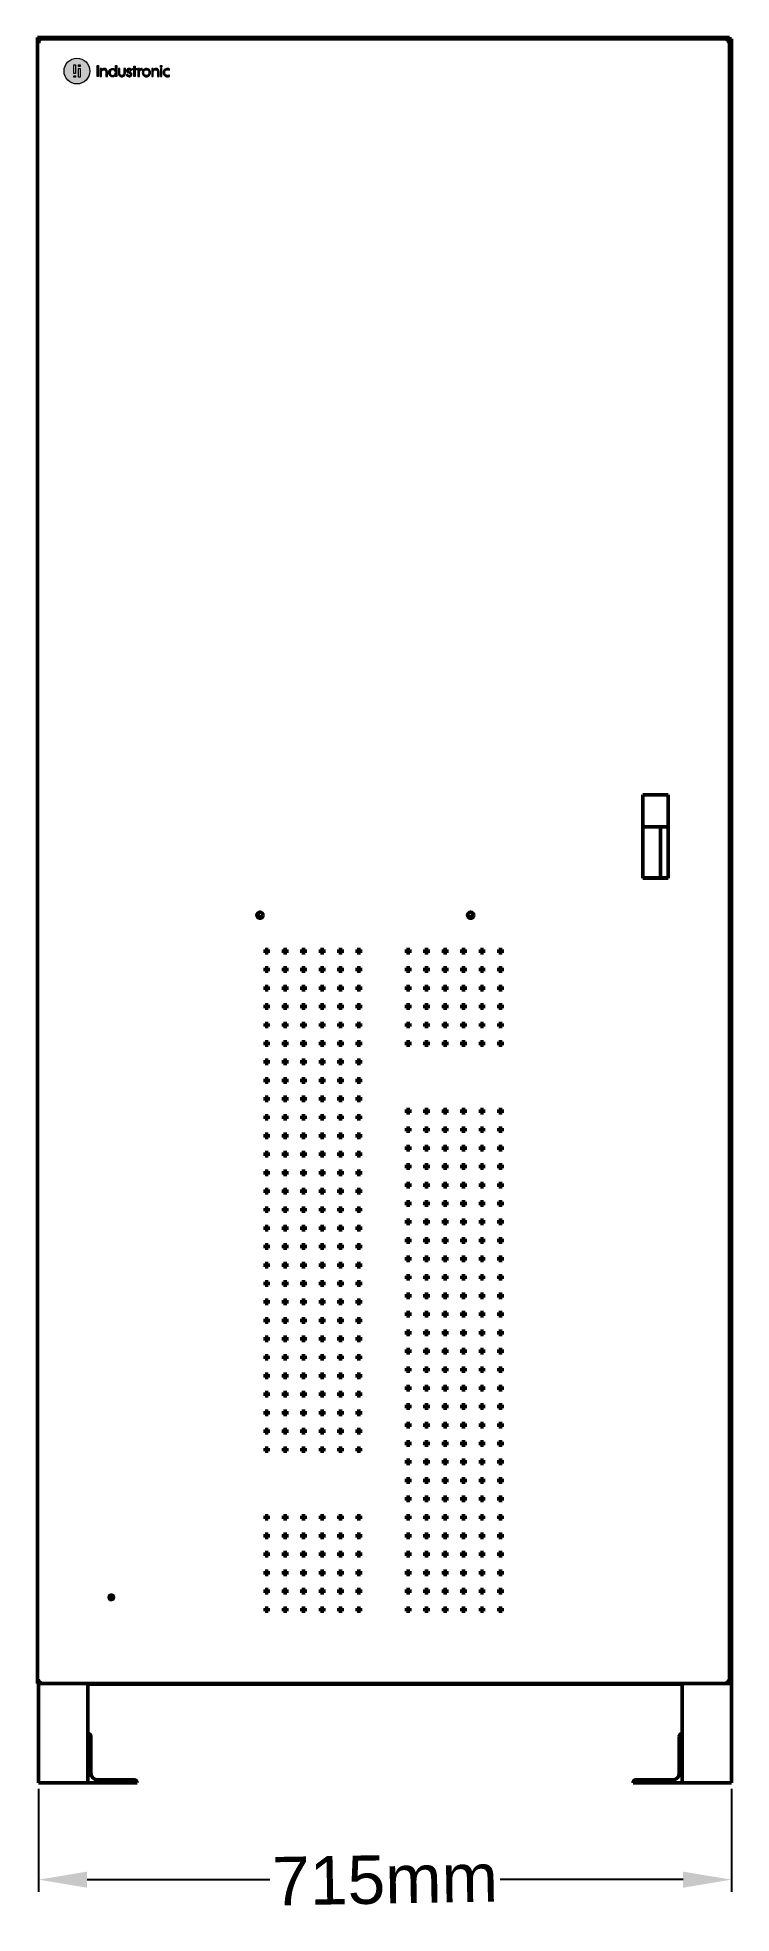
# Model space of a CAD drawing. Header units: millimetres. Extents: x 0 to 71, y -13 to 180.
import ezdxf

# ---------------------------------------------------------------- set-up
doc = ezdxf.new("R2010")
doc.units = ezdxf.units.MM
doc.layers.add('ACOT', color=7, linetype='Continuous')
doc.layers.add('Capa 1', color=7, linetype='Continuous')
doc.layers.add('Visible (ANSI)', color=7, linetype='Continuous', lineweight=50)
doc.styles.get("Standard").update_dxf_attribs({"font": 'arial.ttf'})
doc.dimstyles.new('ISO-25', dxfattribs={"dimtxt": 2.5, "dimasz": 2.5, "dimexe": 1.25, "dimexo": 0.625, "dimtad": 1, "dimtxsty": 'Standard', "dimcen": 2.5, "dimadec": 0, "dimazin": 0, "dimtfac": 1, "dimtmove": 0, "dimatfit": 3, "dimfxl": 1, "dimarcsym": 0})

msp = doc.modelspace()

# ---------------------------------------------------------------- blocks, each defined once
blk = doc.blocks.new('*D74')
at = {"color": 0, "lineweight": -2, "transparency": 16777216}
for p, q in [((0, -0.62), (0, -11.24)), ((71.48, -0.62), (71.48, -11.24)), ((5, -9.99), (23.86, -9.99)), ((66.48, -9.99), (47.62, -9.99))]:
    blk.add_line(p, q, dxfattribs=at)
at = {"color": 0, "transparency": 16777216}
for points in [[(5, -9.16), (5, -10.82), (0, -9.99)], [(66.48, -9.16), (66.48, -10.82), (71.48, -9.99)]]:
    blk.add_solid(points, dxfattribs=at)
at = {"layer": 'Defpoints', "color": 0, "transparency": 16777216}
for p in [(0, 0), (71.48, 0), (71.48, -9.99)]:
    blk.add_point(p, dxfattribs=at)
at = {"color": 0, "transparency": 16777216, "insert": (35.74, -9.99), "char_height": 5, "attachment_point": 5, "rotation": 1}
blk.add_mtext('715mm', dxfattribs=at)

# ---------------------------------------------------------------- dimensions: what is measured, and where the dimension line sits
dim = msp.add_linear_dim(base=(71.477, -9.988), p1=(0, 0), p2=(71.477, 0), text='715mm', dimstyle='ISO-25', override={"dimtxt": 5, "dimasz": 5})
dim.commit()
dim.dimension.update_dxf_attribs({"geometry": '*D74', "text_midpoint": (35.738, -9.988), "text_rotation": 1})

# ---------------------------------------------------------------- hatches: boundary and pattern name
at = {"lineweight": 5}
h = msp.add_hatch(color=0, dxfattribs=at)
h.dxf.hatch_style = 1
edge = h.paths.add_edge_path()
edge.add_spline(control_points=[(6.498, 176.268), (6.498, 176.345), (6.498, 176.406), (6.498, 176.406), (6.498, 176.494), (6.517, 176.562), (6.554, 176.611)], knot_values=[17, 17, 17, 17, 17.3750225, 17.3750225, 17.3750225, 18.3750225, 18.3750225, 18.3750225, 18.3750225], degree=3, periodic=0)
edge.add_spline(control_points=[(6.554, 176.611), (6.592, 176.66), (6.648, 176.684), (6.722, 176.684)], knot_values=[16, 16, 16, 16, 17, 17, 17, 17], degree=3, periodic=0)
edge.add_spline(control_points=[(6.722, 176.684), (6.762, 176.684), (6.794, 176.677), (6.821, 176.664)], knot_values=[15, 15, 15, 15, 16, 16, 16, 16], degree=3, periodic=0)
edge.add_spline(control_points=[(6.821, 176.664), (6.848, 176.65), (6.87, 176.631), (6.887, 176.608)], knot_values=[14, 14, 14, 14, 15, 15, 15, 15], degree=3, periodic=0)
edge.add_spline(control_points=[(6.887, 176.608), (6.904, 176.584), (6.916, 176.556), (6.924, 176.525)], knot_values=[13, 13, 13, 13, 14, 14, 14, 14], degree=3, periodic=0)
edge.add_spline(control_points=[(6.924, 176.525), (6.932, 176.493), (6.936, 176.459), (6.936, 176.424)], knot_values=[12, 12, 12, 12, 13, 13, 13, 13], degree=3, periodic=0)
edge.add_spline(control_points=[(6.936, 176.424), (6.936, 176.424), (6.936, 175.969), (6.936, 175.969), (6.936, 175.969), (6.936, 175.969), (6.936, 175.969)], knot_values=[10.99999, 10.99999, 10.99999, 10.99999, 11.99999, 11.99999, 11.99999, 12, 12, 12, 12], degree=3, periodic=0)
edge.add_spline(control_points=[(6.936, 175.969), (6.936, 175.969), (7.092, 175.969), (7.092, 175.969)], knot_values=[10.00001, 10.00001, 10.00001, 10.00001, 10.99999, 10.99999, 10.99999, 10.99999], degree=3, periodic=0)
edge.add_spline(control_points=[(7.092, 175.969), (7.092, 175.969), (7.092, 176.455), (7.092, 176.455)], knot_values=[9.00001, 9.00001, 9.00001, 9.00001, 9.99999, 9.99999, 9.99999, 9.99999], degree=3, periodic=0)
edge.add_spline(control_points=[(7.092, 176.455), (7.092, 176.507), (7.086, 176.555), (7.073, 176.599)], knot_values=[8, 8, 8, 8, 9, 9, 9, 9], degree=3, periodic=0)
edge.add_spline(control_points=[(7.073, 176.599), (7.06, 176.643), (7.041, 176.681), (7.014, 176.713)], knot_values=[7, 7, 7, 7, 8, 8, 8, 8], degree=3, periodic=0)
edge.add_spline(control_points=[(7.014, 176.713), (6.988, 176.745), (6.955, 176.77), (6.914, 176.788)], knot_values=[6, 6, 6, 6, 7, 7, 7, 7], degree=3, periodic=0)
edge.add_spline(control_points=[(6.914, 176.788), (6.874, 176.806), (6.826, 176.815), (6.771, 176.815)], knot_values=[5, 5, 5, 5, 6, 6, 6, 6], degree=3, periodic=0)
edge.add_spline(control_points=[(6.771, 176.815), (6.704, 176.815), (6.649, 176.802), (6.606, 176.777)], knot_values=[4, 4, 4, 4, 5, 5, 5, 5], degree=3, periodic=0)
edge.add_spline(control_points=[(6.606, 176.777), (6.563, 176.752), (6.527, 176.717), (6.5, 176.673)], knot_values=[3, 3, 3, 3, 4, 4, 4, 4], degree=3, periodic=0)
edge.add_spline(control_points=[(6.495, 176.673), (6.495, 176.673), (6.495, 176.798), (6.495, 176.798), (6.495, 176.798), (6.495, 176.798), (6.495, 176.798)], knot_values=[0.99999, 0.99999, 0.99999, 0.99999, 1.99998, 1.99998, 1.99998, 1.99999, 1.99999, 1.99999, 1.99999], degree=3, periodic=0)
edge.add_spline(control_points=[(6.495, 176.798), (6.495, 176.798), (6.342, 176.798), (6.342, 176.798)], knot_values=[0.00001, 0.00001, 0.00001, 0.00001, 0.99999, 0.99999, 0.99999, 0.99999], degree=3, periodic=0)
edge.add_spline(control_points=[(6.342, 176.798), (6.342, 176.798), (6.342, 176.681), (6.342, 176.536)], knot_values=[20.6249775, 20.6249775, 20.6249775, 20.6249775, 21, 21, 21, 21], degree=3, periodic=0)
edge.add_spline(control_points=[(6.342, 176.536), (6.342, 176.39), (6.342, 176.215), (6.342, 176.098)], knot_values=[20.249985, 20.249985, 20.249985, 20.249985, 20.6249775, 20.6249775, 20.6249775, 20.6249775], degree=3, periodic=0)
edge.add_spline(control_points=[(6.342, 176.098), (6.342, 176.069), (6.342, 176.044), (6.342, 176.023)], knot_values=[20.1562369, 20.1562369, 20.1562369, 20.1562369, 20.249985, 20.249985, 20.249985, 20.249985], degree=3, periodic=0)
edge.add_spline(control_points=[(6.342, 176.023), (6.342, 176.003), (6.342, 175.987), (6.342, 175.978)], knot_values=[20.0624887, 20.0624887, 20.0624887, 20.0624887, 20.1562369, 20.1562369, 20.1562369, 20.1562369], degree=3, periodic=0)
edge.add_spline(control_points=[(6.342, 175.969), (6.342, 175.969), (6.342, 175.969), (6.342, 175.969), (6.342, 175.969), (6.342, 175.969), (6.342, 175.969)], knot_values=[19.9980369, 19.9980369, 19.9980369, 19.9980369, 20.0004682, 20.0004682, 20.0004682, 20.0024314, 20.0024314, 20.0024314, 20.0024314], degree=3, periodic=0)
edge.add_spline(control_points=[(6.348, 175.969), (6.355, 175.969), (6.365, 175.969), (6.378, 175.969)], knot_values=[19.6874962, 19.6874962, 19.6874962, 19.6874962, 19.8749925, 19.8749925, 19.8749925, 19.8749925], degree=3, periodic=0)
edge.add_spline(control_points=[(6.378, 175.969), (6.391, 175.969), (6.405, 175.969), (6.42, 175.969)], knot_values=[19.5, 19.5, 19.5, 19.5, 19.6874962, 19.6874962, 19.6874962, 19.6874962], degree=3, periodic=0)
edge.add_spline(control_points=[(6.42, 175.969), (6.435, 175.969), (6.449, 175.969), (6.462, 175.969)], knot_values=[19.3125038, 19.3125038, 19.3125038, 19.3125038, 19.5, 19.5, 19.5, 19.5], degree=3, periodic=0)
edge.add_spline(control_points=[(6.462, 175.969), (6.475, 175.969), (6.485, 175.969), (6.492, 175.969)], knot_values=[19.1250075, 19.1250075, 19.1250075, 19.1250075, 19.3125038, 19.3125038, 19.3125038, 19.3125038], degree=3, periodic=0)
edge.add_spline(control_points=[(6.498, 175.969), (6.498, 175.969), (6.498, 175.969), (6.498, 175.969), (6.498, 175.969), (6.498, 175.969), (6.498, 175.969)], knot_values=[18.9990334, 18.9990334, 18.9990334, 18.9990334, 19.0039261, 19.0039261, 19.0039261, 19.0048927, 19.0048927, 19.0048927, 19.0048927], degree=3, periodic=0)
edge.add_spline(control_points=[(6.498, 175.974), (6.498, 175.979), (6.498, 175.987), (6.498, 175.998)], knot_values=[18.8437631, 18.8437631, 18.8437631, 18.8437631, 18.9375112, 18.9375112, 18.9375112, 18.9375112], degree=3, periodic=0)
edge.add_spline(control_points=[(6.498, 175.998), (6.498, 176.008), (6.498, 176.022), (6.498, 176.037)], knot_values=[18.750015, 18.750015, 18.750015, 18.750015, 18.8437631, 18.8437631, 18.8437631, 18.8437631], degree=3, periodic=0)
edge.add_spline(control_points=[(6.498, 176.037), (6.498, 176.099), (6.498, 176.191), (6.498, 176.268)], knot_values=[18.3750225, 18.3750225, 18.3750225, 18.3750225, 18.750015, 18.750015, 18.750015, 18.750015], degree=3, periodic=0)
h = msp.add_hatch(color=0, dxfattribs=at)
h.dxf.hatch_style = 1
edge = h.paths.add_edge_path()
edge.add_spline(control_points=[(9.077, 176.593), (9.077, 176.558), (9.083, 176.528), (9.094, 176.503)], knot_values=[11, 11, 11, 11, 12, 12, 12, 12], degree=3, periodic=0)
edge.add_spline(control_points=[(9.094, 176.503), (9.106, 176.479), (9.122, 176.457), (9.142, 176.438)], knot_values=[10, 10, 10, 10, 11, 11, 11, 11], degree=3, periodic=0)
edge.add_spline(control_points=[(9.142, 176.438), (9.163, 176.419), (9.188, 176.402), (9.216, 176.388)], knot_values=[9, 9, 9, 9, 10, 10, 10, 10], degree=3, periodic=0)
edge.add_spline(control_points=[(9.216, 176.388), (9.244, 176.374), (9.275, 176.361), (9.307, 176.348)], knot_values=[8, 8, 8, 8, 9, 9, 9, 9], degree=3, periodic=0)
edge.add_spline(control_points=[(9.307, 176.348), (9.339, 176.335), (9.366, 176.323), (9.388, 176.311)], knot_values=[7, 7, 7, 7, 8, 8, 8, 8], degree=3, periodic=0)
edge.add_spline(control_points=[(9.388, 176.311), (9.41, 176.3), (9.428, 176.288), (9.44, 176.276)], knot_values=[6, 6, 6, 6, 7, 7, 7, 7], degree=3, periodic=0)
edge.add_spline(control_points=[(9.44, 176.276), (9.454, 176.264), (9.464, 176.25), (9.469, 176.236)], knot_values=[5, 5, 5, 5, 6, 6, 6, 6], degree=3, periodic=0)
edge.add_spline(control_points=[(9.469, 176.236), (9.475, 176.221), (9.478, 176.204), (9.478, 176.185)], knot_values=[4, 4, 4, 4, 5, 5, 5, 5], degree=3, periodic=0)
edge.add_spline(control_points=[(9.478, 176.185), (9.478, 176.153), (9.465, 176.127), (9.44, 176.11)], knot_values=[3, 3, 3, 3, 4, 4, 4, 4], degree=3, periodic=0)
edge.add_spline(control_points=[(9.44, 176.11), (9.416, 176.093), (9.385, 176.084), (9.347, 176.083)], knot_values=[2, 2, 2, 2, 3, 3, 3, 3], degree=3, periodic=0)
edge.add_spline(control_points=[(9.347, 176.083), (9.295, 176.083), (9.256, 176.093), (9.228, 176.113)], knot_values=[1, 1, 1, 1, 2, 2, 2, 2], degree=3, periodic=0)
edge.add_spline(control_points=[(9.228, 176.113), (9.201, 176.134), (9.18, 176.164), (9.165, 176.203)], knot_values=[0, 0, 0, 0, 1, 1, 1, 1], degree=3, periodic=0)
edge.add_spline(control_points=[(9.165, 176.203), (9.165, 176.203), (9.04, 176.153), (9.04, 176.153)], knot_values=[34.00001, 34.00001, 34.00001, 34.00001, 34.99999, 34.99999, 34.99999, 34.99999], degree=3, periodic=0)
edge.add_spline(control_points=[(9.04, 176.153), (9.057, 176.091), (9.092, 176.041), (9.145, 176.005)], knot_values=[33, 33, 33, 33, 34, 34, 34, 34], degree=3, periodic=0)
edge.add_spline(control_points=[(9.145, 176.005), (9.2, 175.969), (9.266, 175.952), (9.344, 175.952)], knot_values=[32, 32, 32, 32, 33, 33, 33, 33], degree=3, periodic=0)
edge.add_spline(control_points=[(9.344, 175.952), (9.391, 175.952), (9.432, 175.959), (9.468, 175.974)], knot_values=[31, 31, 31, 31, 32, 32, 32, 32], degree=3, periodic=0)
edge.add_spline(control_points=[(9.468, 175.974), (9.503, 175.988), (9.532, 176.007), (9.555, 176.03)], knot_values=[30, 30, 30, 30, 31, 31, 31, 31], degree=3, periodic=0)
edge.add_spline(control_points=[(9.555, 176.03), (9.578, 176.054), (9.596, 176.08), (9.607, 176.108)], knot_values=[29, 29, 29, 29, 30, 30, 30, 30], degree=3, periodic=0)
edge.add_spline(control_points=[(9.607, 176.108), (9.619, 176.136), (9.625, 176.164), (9.625, 176.191)], knot_values=[28, 28, 28, 28, 29, 29, 29, 29], degree=3, periodic=0)
edge.add_spline(control_points=[(9.625, 176.191), (9.625, 176.23), (9.618, 176.262), (9.606, 176.289)], knot_values=[27, 27, 27, 27, 28, 28, 28, 28], degree=3, periodic=0)
edge.add_spline(control_points=[(9.606, 176.289), (9.593, 176.316), (9.576, 176.339), (9.554, 176.36)], knot_values=[26, 26, 26, 26, 27, 27, 27, 27], degree=3, periodic=0)
edge.add_spline(control_points=[(9.554, 176.36), (9.531, 176.38), (9.506, 176.398), (9.476, 176.413)], knot_values=[25, 25, 25, 25, 26, 26, 26, 26], degree=3, periodic=0)
edge.add_spline(control_points=[(9.476, 176.413), (9.445, 176.429), (9.413, 176.444), (9.379, 176.458)], knot_values=[24, 24, 24, 24, 25, 25, 25, 25], degree=3, periodic=0)
edge.add_spline(control_points=[(9.379, 176.458), (9.325, 176.481), (9.286, 176.502), (9.262, 176.519)], knot_values=[23, 23, 23, 23, 24, 24, 24, 24], degree=3, periodic=0)
edge.add_spline(control_points=[(9.262, 176.519), (9.237, 176.537), (9.225, 176.561), (9.225, 176.594)], knot_values=[22, 22, 22, 22, 23, 23, 23, 23], degree=3, periodic=0)
edge.add_spline(control_points=[(9.225, 176.594), (9.225, 176.618), (9.235, 176.639), (9.254, 176.657)], knot_values=[21, 21, 21, 21, 22, 22, 22, 22], degree=3, periodic=0)
edge.add_spline(control_points=[(9.254, 176.657), (9.274, 176.675), (9.302, 176.684), (9.339, 176.684)], knot_values=[20, 20, 20, 20, 21, 21, 21, 21], degree=3, periodic=0)
edge.add_spline(control_points=[(9.339, 176.684), (9.421, 176.684), (9.472, 176.647), (9.491, 176.573)], knot_values=[19, 19, 19, 19, 20, 20, 20, 20], degree=3, periodic=0)
edge.add_spline(control_points=[(9.491, 176.573), (9.491, 176.573), (9.614, 176.616), (9.614, 176.616)], knot_values=[18.00001, 18.00001, 18.00001, 18.00001, 19, 19, 19, 19], degree=3, periodic=0)
edge.add_spline(control_points=[(9.614, 176.616), (9.602, 176.679), (9.573, 176.728), (9.525, 176.763)], knot_values=[17, 17, 17, 17, 18, 18, 18, 18], degree=3, periodic=0)
edge.add_spline(control_points=[(9.525, 176.763), (9.478, 176.798), (9.415, 176.815), (9.336, 176.815)], knot_values=[16, 16, 16, 16, 17, 17, 17, 17], degree=3, periodic=0)
edge.add_spline(control_points=[(9.336, 176.815), (9.296, 176.815), (9.26, 176.809), (9.228, 176.797)], knot_values=[15, 15, 15, 15, 16, 16, 16, 16], degree=3, periodic=0)
edge.add_spline(control_points=[(9.228, 176.797), (9.197, 176.785), (9.17, 176.769), (9.147, 176.749)], knot_values=[14, 14, 14, 14, 15, 15, 15, 15], degree=3, periodic=0)
edge.add_spline(control_points=[(9.147, 176.749), (9.125, 176.729), (9.107, 176.705), (9.095, 176.677)], knot_values=[13, 13, 13, 13, 14, 14, 14, 14], degree=3, periodic=0)
edge.add_spline(control_points=[(9.095, 176.677), (9.083, 176.651), (9.077, 176.622), (9.077, 176.593)], knot_values=[12, 12, 12, 12, 13, 13, 13, 13], degree=3, periodic=0)
edge = h.paths.add_edge_path()
edge.add_spline(control_points=[(8.796, 176.798), (8.796, 176.798), (8.796, 176.343), (8.796, 176.343)], knot_values=[10.00001, 10.00001, 10.00001, 10.00001, 10.99999, 10.99999, 10.99999, 10.99999], degree=3, periodic=0)
edge.add_spline(control_points=[(8.796, 176.343), (8.796, 176.307), (8.792, 176.273), (8.784, 176.242)], knot_values=[9, 9, 9, 9, 10, 10, 10, 10], degree=3, periodic=0)
edge.add_spline(control_points=[(8.784, 176.242), (8.775, 176.21), (8.762, 176.183), (8.745, 176.159)], knot_values=[8, 8, 8, 8, 9, 9, 9, 9], degree=3, periodic=0)
edge.add_spline(control_points=[(8.745, 176.159), (8.729, 176.135), (8.707, 176.117), (8.682, 176.103)], knot_values=[7, 7, 7, 7, 8, 8, 8, 8], degree=3, periodic=0)
edge.add_spline(control_points=[(8.682, 176.103), (8.656, 176.09), (8.625, 176.083), (8.589, 176.083)], knot_values=[6, 6, 6, 6, 7, 7, 7, 7], degree=3, periodic=0)
edge.add_spline(control_points=[(8.589, 176.083), (8.554, 176.083), (8.523, 176.09), (8.497, 176.103)], knot_values=[5, 5, 5, 5, 6, 6, 6, 6], degree=3, periodic=0)
edge.add_spline(control_points=[(8.497, 176.103), (8.471, 176.117), (8.45, 176.135), (8.433, 176.159)], knot_values=[4, 4, 4, 4, 5, 5, 5, 5], degree=3, periodic=0)
edge.add_spline(control_points=[(8.433, 176.159), (8.416, 176.183), (8.403, 176.21), (8.395, 176.242)], knot_values=[3, 3, 3, 3, 4, 4, 4, 4], degree=3, periodic=0)
edge.add_spline(control_points=[(8.395, 176.242), (8.387, 176.273), (8.383, 176.307), (8.383, 176.343)], knot_values=[2, 2, 2, 2, 3, 3, 3, 3], degree=3, periodic=0)
edge.add_spline(control_points=[(8.383, 176.343), (8.383, 176.343), (8.383, 176.798), (8.383, 176.798), (8.383, 176.798), (8.383, 176.798), (8.383, 176.798)], knot_values=[0.99999, 0.99999, 0.99999, 0.99999, 1.99999, 1.99999, 1.99999, 2, 2, 2, 2], degree=3, periodic=0)
edge.add_spline(control_points=[(8.383, 176.798), (8.383, 176.798), (8.226, 176.798), (8.226, 176.798)], knot_values=[0.00001, 0.00001, 0.00001, 0.00001, 0.99999, 0.99999, 0.99999, 0.99999], degree=3, periodic=0)
edge.add_spline(control_points=[(8.226, 176.798), (8.226, 176.798), (8.226, 176.319), (8.226, 176.319)], knot_values=[21.00001, 21.00001, 21.00001, 21.00001, 21.99999, 21.99999, 21.99999, 21.99999], degree=3, periodic=0)
edge.add_spline(control_points=[(8.226, 176.319), (8.226, 176.263), (8.235, 176.213), (8.253, 176.169)], knot_values=[20, 20, 20, 20, 21, 21, 21, 21], degree=3, periodic=0)
edge.add_spline(control_points=[(8.253, 176.169), (8.271, 176.124), (8.296, 176.085), (8.328, 176.052)], knot_values=[19, 19, 19, 19, 20, 20, 20, 20], degree=3, periodic=0)
edge.add_spline(control_points=[(8.328, 176.052), (8.36, 176.02), (8.398, 175.995), (8.442, 175.978)], knot_values=[18, 18, 18, 18, 19, 19, 19, 19], degree=3, periodic=0)
edge.add_spline(control_points=[(8.442, 175.978), (8.487, 175.96), (8.535, 175.952), (8.588, 175.952)], knot_values=[17, 17, 17, 17, 18, 18, 18, 18], degree=3, periodic=0)
edge.add_spline(control_points=[(8.588, 175.952), (8.641, 175.952), (8.69, 175.96), (8.734, 175.978)], knot_values=[16, 16, 16, 16, 17, 17, 17, 17], degree=3, periodic=0)
edge.add_spline(control_points=[(8.734, 175.978), (8.779, 175.996), (8.817, 176.022), (8.85, 176.054)], knot_values=[15, 15, 15, 15, 16, 16, 16, 16], degree=3, periodic=0)
edge.add_spline(control_points=[(8.85, 176.054), (8.882, 176.087), (8.908, 176.126), (8.925, 176.171)], knot_values=[14, 14, 14, 14, 15, 15, 15, 15], degree=3, periodic=0)
edge.add_spline(control_points=[(8.925, 176.171), (8.943, 176.216), (8.952, 176.267), (8.952, 176.323)], knot_values=[13, 13, 13, 13, 14, 14, 14, 14], degree=3, periodic=0)
edge.add_spline(control_points=[(8.952, 176.323), (8.952, 176.323), (8.952, 176.798), (8.952, 176.798), (8.952, 176.798), (8.952, 176.798), (8.952, 176.798)], knot_values=[11.99999, 11.99999, 11.99999, 11.99999, 12.99999, 12.99999, 12.99999, 13, 13, 13, 13], degree=3, periodic=0)
edge.add_spline(control_points=[(8.952, 176.798), (8.952, 176.798), (8.796, 176.798), (8.796, 176.798)], knot_values=[11.00001, 11.00001, 11.00001, 11.00001, 11.99999, 11.99999, 11.99999, 11.99999], degree=3, periodic=0)
h = msp.add_hatch(color=0, dxfattribs=at)
h.dxf.hatch_style = 1
h.paths.add_polyline_path([(9.976, 176.675), (10.159, 176.675), (10.159, 176.798), (9.976, 176.798), (9.976, 177.03), (9.819, 177.03), (9.819, 176.798), (9.685, 176.798), (9.685, 176.675), (9.819, 176.675), (9.819, 175.969), (9.976, 175.969)])
h = msp.add_hatch(color=0, dxfattribs=at)
h.dxf.hatch_style = 1
edge = h.paths.add_edge_path()
edge.add_spline(control_points=[(10.24, 176.798), (10.24, 176.798), (10.24, 176.681), (10.24, 176.536)], knot_values=[10.6249775, 10.6249775, 10.6249775, 10.6249775, 11, 11, 11, 11], degree=3, periodic=0)
edge.add_spline(control_points=[(10.24, 176.536), (10.24, 176.39), (10.24, 176.215), (10.24, 176.098)], knot_values=[10.249985, 10.249985, 10.249985, 10.249985, 10.6249775, 10.6249775, 10.6249775, 10.6249775], degree=3, periodic=0)
edge.add_spline(control_points=[(10.24, 176.098), (10.24, 176.069), (10.24, 176.044), (10.24, 176.023)], knot_values=[10.1562369, 10.1562369, 10.1562369, 10.1562369, 10.249985, 10.249985, 10.249985, 10.249985], degree=3, periodic=0)
edge.add_spline(control_points=[(10.24, 176.023), (10.24, 176.003), (10.24, 175.987), (10.24, 175.978)], knot_values=[10.0624887, 10.0624887, 10.0624887, 10.0624887, 10.1562369, 10.1562369, 10.1562369, 10.1562369], degree=3, periodic=0)
edge.add_spline(control_points=[(10.24, 175.969), (10.24, 175.969), (10.24, 175.969), (10.24, 175.969), (10.24, 175.969), (10.24, 175.969), (10.24, 175.969)], knot_values=[9.9980369, 9.9980369, 9.9980369, 9.9980369, 10.0004682, 10.0004682, 10.0004682, 10.0024314, 10.0024314, 10.0024314, 10.0024314], degree=3, periodic=0)
edge.add_spline(control_points=[(10.242, 175.969), (10.243, 175.969), (10.245, 175.969), (10.246, 175.969)], knot_values=[9.8749925, 9.8749925, 9.8749925, 9.8749925, 9.9218666, 9.9218666, 9.9218666, 9.9218666], degree=3, periodic=0)
edge.add_spline(control_points=[(10.246, 175.969), (10.253, 175.969), (10.263, 175.969), (10.276, 175.969)], knot_values=[9.6874963, 9.6874963, 9.6874963, 9.6874963, 9.8749925, 9.8749925, 9.8749925, 9.8749925], degree=3, periodic=0)
edge.add_spline(control_points=[(10.276, 175.969), (10.289, 175.969), (10.303, 175.969), (10.318, 175.969)], knot_values=[9.5, 9.5, 9.5, 9.5, 9.6874962, 9.6874962, 9.6874962, 9.6874962], degree=3, periodic=0)
edge.add_spline(control_points=[(10.318, 175.969), (10.332, 175.969), (10.347, 175.969), (10.36, 175.969)], knot_values=[9.3125038, 9.3125038, 9.3125038, 9.3125038, 9.5, 9.5, 9.5, 9.5], degree=3, periodic=0)
edge.add_spline(control_points=[(10.36, 175.969), (10.372, 175.969), (10.383, 175.969), (10.389, 175.969)], knot_values=[9.1250075, 9.1250075, 9.1250075, 9.1250075, 9.3125037, 9.3125037, 9.3125037, 9.3125037], degree=3, periodic=0)
edge.add_spline(control_points=[(10.396, 175.969), (10.396, 175.969), (10.396, 175.969), (10.396, 175.969), (10.396, 175.969), (10.396, 175.969), (10.396, 175.969)], knot_values=[8.9990334, 8.9990334, 8.9990334, 8.9990334, 9.0039261, 9.0039261, 9.0039261, 9.0048927, 9.0048927, 9.0048927, 9.0048927], degree=3, periodic=0)
edge.add_spline(control_points=[(10.396, 175.974), (10.396, 175.978), (10.396, 175.986), (10.396, 175.996)], knot_values=[8.8437631, 8.8437631, 8.8437631, 8.8437631, 8.9375112, 8.9375112, 8.9375112, 8.9375112], degree=3, periodic=0)
edge.add_spline(control_points=[(10.396, 175.996), (10.396, 176.006), (10.396, 176.019), (10.396, 176.034)], knot_values=[8.750015, 8.750015, 8.750015, 8.750015, 8.8437631, 8.8437631, 8.8437631, 8.8437631], degree=3, periodic=0)
edge.add_spline(control_points=[(10.396, 176.034), (10.396, 176.092), (10.396, 176.18), (10.396, 176.253)], knot_values=[8.3750225, 8.3750225, 8.3750225, 8.3750225, 8.750015, 8.750015, 8.750015, 8.750015], degree=3, periodic=0)
edge.add_spline(control_points=[(10.396, 176.253), (10.396, 176.326), (10.396, 176.384), (10.396, 176.384), (10.396, 176.48), (10.418, 176.551), (10.461, 176.598)], knot_values=[7, 7, 7, 7, 7.3750225, 7.3750225, 7.3750225, 8.3750225, 8.3750225, 8.3750225, 8.3750225], degree=3, periodic=0)
edge.add_spline(control_points=[(10.461, 176.598), (10.505, 176.645), (10.575, 176.668), (10.671, 176.668)], knot_values=[6, 6, 6, 6, 7, 7, 7, 7], degree=3, periodic=0)
edge.add_spline(control_points=[(10.671, 176.668), (10.671, 176.668), (10.671, 176.815), (10.671, 176.815)], knot_values=[5.00001, 5.00001, 5.00001, 5.00001, 6, 6, 6, 6], degree=3, periodic=0)
edge.add_spline(control_points=[(10.671, 176.815), (10.602, 176.815), (10.546, 176.802), (10.503, 176.777)], knot_values=[4, 4, 4, 4, 5, 5, 5, 5], degree=3, periodic=0)
edge.add_spline(control_points=[(10.503, 176.777), (10.46, 176.752), (10.425, 176.716), (10.398, 176.67)], knot_values=[3, 3, 3, 3, 4, 4, 4, 4], degree=3, periodic=0)
edge.add_spline(control_points=[(10.398, 176.67), (10.398, 176.67), (10.393, 176.67), (10.393, 176.67), (10.393, 176.67), (10.393, 176.67), (10.393, 176.67)], knot_values=[1.99999, 1.99999, 1.99999, 1.99999, 2.99999, 2.99999, 2.99999, 3, 3, 3, 3], degree=3, periodic=0)
edge.add_spline(control_points=[(10.393, 176.67), (10.393, 176.67), (10.393, 176.798), (10.393, 176.798), (10.393, 176.798), (10.393, 176.798), (10.393, 176.798)], knot_values=[0.99999, 0.99999, 0.99999, 0.99999, 1.99998, 1.99998, 1.99998, 1.99999, 1.99999, 1.99999, 1.99999], degree=3, periodic=0)
edge.add_spline(control_points=[(10.393, 176.798), (10.393, 176.798), (10.24, 176.798), (10.24, 176.798)], knot_values=[0.00001, 0.00001, 0.00001, 0.00001, 0.99999, 0.99999, 0.99999, 0.99999], degree=3, periodic=0)
h = msp.add_hatch(color=0, dxfattribs=at)
h.dxf.hatch_style = 1
edge = h.paths.add_edge_path()
edge.add_spline(control_points=[(10.813, 176.692), (10.775, 176.653), (10.745, 176.607), (10.724, 176.555)], knot_values=[5, 5, 5, 5, 6, 6, 6, 6], degree=3, periodic=0)
edge.add_spline(control_points=[(10.724, 176.555), (10.703, 176.502), (10.693, 176.445), (10.693, 176.384)], knot_values=[4, 4, 4, 4, 5, 5, 5, 5], degree=3, periodic=0)
edge.add_spline(control_points=[(10.693, 176.384), (10.693, 176.322), (10.703, 176.265), (10.724, 176.212)], knot_values=[3, 3, 3, 3, 4, 4, 4, 4], degree=3, periodic=0)
edge.add_spline(control_points=[(10.724, 176.212), (10.745, 176.16), (10.775, 176.114), (10.813, 176.075)], knot_values=[2, 2, 2, 2, 3, 3, 3, 3], degree=3, periodic=0)
edge.add_spline(control_points=[(10.813, 176.075), (10.851, 176.036), (10.896, 176.005), (10.948, 175.984)], knot_values=[1, 1, 1, 1, 2, 2, 2, 2], degree=3, periodic=0)
edge.add_spline(control_points=[(10.948, 175.984), (11, 175.962), (11.056, 175.952), (11.118, 175.952)], knot_values=[0, 0, 0, 0, 1, 1, 1, 1], degree=3, periodic=0)
edge.add_spline(control_points=[(11.118, 175.952), (11.179, 175.952), (11.235, 175.962), (11.287, 175.984)], knot_values=[15, 15, 15, 15, 16, 16, 16, 16], degree=3, periodic=0)
edge.add_spline(control_points=[(11.287, 175.984), (11.339, 176.005), (11.384, 176.036), (11.422, 176.075)], knot_values=[14, 14, 14, 14, 15, 15, 15, 15], degree=3, periodic=0)
edge.add_spline(control_points=[(11.422, 176.075), (11.46, 176.114), (11.49, 176.16), (11.511, 176.212)], knot_values=[13, 13, 13, 13, 14, 14, 14, 14], degree=3, periodic=0)
edge.add_spline(control_points=[(11.511, 176.212), (11.533, 176.265), (11.544, 176.322), (11.544, 176.384)], knot_values=[12, 12, 12, 12, 13, 13, 13, 13], degree=3, periodic=0)
edge.add_spline(control_points=[(11.544, 176.384), (11.544, 176.445), (11.533, 176.502), (11.511, 176.555)], knot_values=[11, 11, 11, 11, 12, 12, 12, 12], degree=3, periodic=0)
edge.add_spline(control_points=[(11.511, 176.555), (11.49, 176.607), (11.46, 176.653), (11.422, 176.692)], knot_values=[10, 10, 10, 10, 11, 11, 11, 11], degree=3, periodic=0)
edge.add_spline(control_points=[(11.422, 176.692), (11.384, 176.731), (11.339, 176.761), (11.287, 176.783)], knot_values=[9, 9, 9, 9, 10, 10, 10, 10], degree=3, periodic=0)
edge.add_spline(control_points=[(11.287, 176.783), (11.235, 176.804), (11.179, 176.815), (11.118, 176.815)], knot_values=[8, 8, 8, 8, 9, 9, 9, 9], degree=3, periodic=0)
edge.add_spline(control_points=[(11.118, 176.815), (11.056, 176.815), (11, 176.804), (10.948, 176.783)], knot_values=[7, 7, 7, 7, 8, 8, 8, 8], degree=3, periodic=0)
edge.add_spline(control_points=[(10.948, 176.783), (10.896, 176.761), (10.851, 176.731), (10.813, 176.692)], knot_values=[6, 6, 6, 6, 7, 7, 7, 7], degree=3, periodic=0)
edge = h.paths.add_edge_path(flags=16)
edge.add_spline(control_points=[(10.926, 176.6), (10.95, 176.627), (10.978, 176.647), (11.011, 176.662)], knot_values=[9, 9, 9, 9, 10, 10, 10, 10], degree=3, periodic=0)
edge.add_spline(control_points=[(11.011, 176.662), (11.044, 176.677), (11.079, 176.684), (11.118, 176.684)], knot_values=[8, 8, 8, 8, 9, 9, 9, 9], degree=3, periodic=0)
edge.add_spline(control_points=[(11.118, 176.684), (11.156, 176.684), (11.192, 176.677), (11.225, 176.662)], knot_values=[7, 7, 7, 7, 8, 8, 8, 8], degree=3, periodic=0)
edge.add_spline(control_points=[(11.225, 176.662), (11.257, 176.647), (11.286, 176.627), (11.31, 176.6)], knot_values=[6, 6, 6, 6, 7, 7, 7, 7], degree=3, periodic=0)
edge.add_spline(control_points=[(11.31, 176.6), (11.334, 176.573), (11.353, 176.541), (11.367, 176.505)], knot_values=[5, 5, 5, 5, 6, 6, 6, 6], degree=3, periodic=0)
edge.add_spline(control_points=[(11.367, 176.505), (11.381, 176.469), (11.387, 176.428), (11.387, 176.384), (11.387, 176.34), (11.381, 176.3), (11.367, 176.263)], knot_values=[3, 3, 3, 3, 4, 4, 4, 5, 5, 5, 5], degree=3, periodic=0)
edge.add_spline(control_points=[(11.367, 176.263), (11.353, 176.226), (11.334, 176.194), (11.31, 176.167)], knot_values=[2, 2, 2, 2, 3, 3, 3, 3], degree=3, periodic=0)
edge.add_spline(control_points=[(11.31, 176.167), (11.286, 176.14), (11.257, 176.119), (11.225, 176.105)], knot_values=[1, 1, 1, 1, 2, 2, 2, 2], degree=3, periodic=0)
edge.add_spline(control_points=[(11.225, 176.105), (11.192, 176.09), (11.156, 176.083), (11.118, 176.083)], knot_values=[0, 0, 0, 0, 1, 1, 1, 1], degree=3, periodic=0)
edge.add_spline(control_points=[(11.118, 176.083), (11.079, 176.083), (11.044, 176.09), (11.011, 176.105)], knot_values=[15, 15, 15, 15, 16, 16, 16, 16], degree=3, periodic=0)
edge.add_spline(control_points=[(11.011, 176.105), (10.978, 176.119), (10.95, 176.14), (10.926, 176.167)], knot_values=[14, 14, 14, 14, 15, 15, 15, 15], degree=3, periodic=0)
edge.add_spline(control_points=[(10.926, 176.167), (10.902, 176.194), (10.883, 176.226), (10.869, 176.263)], knot_values=[13, 13, 13, 13, 14, 14, 14, 14], degree=3, periodic=0)
edge.add_spline(control_points=[(10.869, 176.263), (10.856, 176.3), (10.849, 176.34), (10.849, 176.384), (10.849, 176.428), (10.856, 176.469), (10.869, 176.505)], knot_values=[11, 11, 11, 11, 12, 12, 12, 13, 13, 13, 13], degree=3, periodic=0)
edge.add_spline(control_points=[(10.869, 176.505), (10.883, 176.541), (10.902, 176.573), (10.926, 176.6)], knot_values=[10, 10, 10, 10, 11, 11, 11, 11], degree=3, periodic=0)
h = msp.add_hatch(color=0, dxfattribs=at)
h.dxf.hatch_style = 1
edge = h.paths.add_edge_path()
edge.add_spline(control_points=[(11.669, 176.536), (11.669, 176.39), (11.669, 176.215), (11.669, 176.098)], knot_values=[20.249985, 20.249985, 20.249985, 20.249985, 20.6249775, 20.6249775, 20.6249775, 20.6249775], degree=3, periodic=0)
edge.add_spline(control_points=[(11.669, 176.098), (11.669, 176.069), (11.669, 176.044), (11.669, 176.023)], knot_values=[20.1562369, 20.1562369, 20.1562369, 20.1562369, 20.249985, 20.249985, 20.249985, 20.249985], degree=3, periodic=0)
edge.add_spline(control_points=[(11.669, 176.023), (11.669, 176.003), (11.669, 175.987), (11.669, 175.978)], knot_values=[20.0624887, 20.0624887, 20.0624887, 20.0624887, 20.1562369, 20.1562369, 20.1562369, 20.1562369], degree=3, periodic=0)
edge.add_spline(control_points=[(11.669, 175.969), (11.669, 175.969), (11.669, 175.969), (11.669, 175.969), (11.669, 175.969), (11.669, 175.969), (11.669, 175.969)], knot_values=[19.9980369, 19.9980369, 19.9980369, 19.9980369, 20.0004682, 20.0004682, 20.0004682, 20.0024314, 20.0024314, 20.0024314, 20.0024314], degree=3, periodic=0)
edge.add_spline(control_points=[(11.671, 175.969), (11.672, 175.969), (11.674, 175.969), (11.675, 175.969)], knot_values=[19.8749925, 19.8749925, 19.8749925, 19.8749925, 19.9218666, 19.9218666, 19.9218666, 19.9218666], degree=3, periodic=0)
edge.add_spline(control_points=[(11.675, 175.969), (11.682, 175.969), (11.692, 175.969), (11.705, 175.969)], knot_values=[19.6874962, 19.6874962, 19.6874962, 19.6874962, 19.8749925, 19.8749925, 19.8749925, 19.8749925], degree=3, periodic=0)
edge.add_spline(control_points=[(11.705, 175.969), (11.717, 175.969), (11.732, 175.969), (11.747, 175.969)], knot_values=[19.5, 19.5, 19.5, 19.5, 19.6874962, 19.6874962, 19.6874962, 19.6874962], degree=3, periodic=0)
edge.add_spline(control_points=[(11.747, 175.969), (11.761, 175.969), (11.776, 175.969), (11.789, 175.969)], knot_values=[19.3125038, 19.3125038, 19.3125038, 19.3125038, 19.5, 19.5, 19.5, 19.5], degree=3, periodic=0)
edge.add_spline(control_points=[(11.789, 175.969), (11.801, 175.969), (11.812, 175.969), (11.818, 175.969)], knot_values=[19.1250075, 19.1250075, 19.1250075, 19.1250075, 19.3125038, 19.3125038, 19.3125038, 19.3125038], degree=3, periodic=0)
edge.add_spline(control_points=[(11.825, 175.969), (11.825, 175.969), (11.825, 175.969), (11.825, 175.969), (11.825, 175.969), (11.825, 175.969), (11.825, 175.969)], knot_values=[18.9990334, 18.9990334, 18.9990334, 18.9990334, 19.0039261, 19.0039261, 19.0039261, 19.0048927, 19.0048927, 19.0048927, 19.0048927], degree=3, periodic=0)
edge.add_spline(control_points=[(11.825, 175.974), (11.825, 175.979), (11.825, 175.987), (11.825, 175.998)], knot_values=[18.8437631, 18.8437631, 18.8437631, 18.8437631, 18.9375112, 18.9375112, 18.9375112, 18.9375112], degree=3, periodic=0)
edge.add_spline(control_points=[(11.825, 175.998), (11.825, 176.008), (11.825, 176.022), (11.825, 176.037)], knot_values=[18.750015, 18.750015, 18.750015, 18.750015, 18.8437631, 18.8437631, 18.8437631, 18.8437631], degree=3, periodic=0)
edge.add_spline(control_points=[(11.825, 176.037), (11.825, 176.099), (11.825, 176.191), (11.825, 176.268)], knot_values=[18.3750225, 18.3750225, 18.3750225, 18.3750225, 18.750015, 18.750015, 18.750015, 18.750015], degree=3, periodic=0)
edge.add_spline(control_points=[(11.825, 176.268), (11.825, 176.345), (11.825, 176.406), (11.825, 176.406), (11.825, 176.494), (11.844, 176.562), (11.881, 176.611)], knot_values=[17, 17, 17, 17, 17.3750225, 17.3750225, 17.3750225, 18.3750225, 18.3750225, 18.3750225, 18.3750225], degree=3, periodic=0)
edge.add_spline(control_points=[(11.881, 176.611), (11.918, 176.66), (11.974, 176.684), (12.049, 176.684)], knot_values=[16, 16, 16, 16, 17, 17, 17, 17], degree=3, periodic=0)
edge.add_spline(control_points=[(12.049, 176.684), (12.088, 176.684), (12.121, 176.677), (12.148, 176.664)], knot_values=[15, 15, 15, 15, 16, 16, 16, 16], degree=3, periodic=0)
edge.add_spline(control_points=[(12.148, 176.664), (12.175, 176.65), (12.197, 176.631), (12.213, 176.608)], knot_values=[14, 14, 14, 14, 15, 15, 15, 15], degree=3, periodic=0)
edge.add_spline(control_points=[(12.213, 176.608), (12.23, 176.584), (12.242, 176.556), (12.25, 176.525)], knot_values=[13, 13, 13, 13, 14, 14, 14, 14], degree=3, periodic=0)
edge.add_spline(control_points=[(12.25, 176.525), (12.258, 176.493), (12.262, 176.459), (12.262, 176.424)], knot_values=[12, 12, 12, 12, 13, 13, 13, 13], degree=3, periodic=0)
edge.add_spline(control_points=[(12.262, 176.424), (12.262, 176.424), (12.262, 175.969), (12.262, 175.969), (12.262, 175.969), (12.262, 175.969), (12.262, 175.969)], knot_values=[10.99999, 10.99999, 10.99999, 10.99999, 11.99999, 11.99999, 11.99999, 12, 12, 12, 12], degree=3, periodic=0)
edge.add_spline(control_points=[(12.262, 175.969), (12.262, 175.969), (12.419, 175.969), (12.419, 175.969)], knot_values=[10.00001, 10.00001, 10.00001, 10.00001, 10.99999, 10.99999, 10.99999, 10.99999], degree=3, periodic=0)
edge.add_spline(control_points=[(12.419, 175.969), (12.419, 175.969), (12.419, 176.455), (12.419, 176.455)], knot_values=[9.00001, 9.00001, 9.00001, 9.00001, 9.99999, 9.99999, 9.99999, 9.99999], degree=3, periodic=0)
edge.add_spline(control_points=[(12.419, 176.455), (12.419, 176.507), (12.412, 176.555), (12.4, 176.599)], knot_values=[8, 8, 8, 8, 9, 9, 9, 9], degree=3, periodic=0)
edge.add_spline(control_points=[(12.4, 176.599), (12.387, 176.643), (12.367, 176.681), (12.341, 176.713)], knot_values=[7, 7, 7, 7, 8, 8, 8, 8], degree=3, periodic=0)
edge.add_spline(control_points=[(12.341, 176.713), (12.315, 176.745), (12.281, 176.77), (12.241, 176.788)], knot_values=[6, 6, 6, 6, 7, 7, 7, 7], degree=3, periodic=0)
edge.add_spline(control_points=[(12.241, 176.788), (12.2, 176.806), (12.153, 176.815), (12.098, 176.815)], knot_values=[5, 5, 5, 5, 6, 6, 6, 6], degree=3, periodic=0)
edge.add_spline(control_points=[(12.098, 176.815), (12.031, 176.815), (11.975, 176.802), (11.932, 176.777)], knot_values=[4, 4, 4, 4, 5, 5, 5, 5], degree=3, periodic=0)
edge.add_spline(control_points=[(11.932, 176.777), (11.889, 176.752), (11.854, 176.717), (11.826, 176.673)], knot_values=[3, 3, 3, 3, 4, 4, 4, 4], degree=3, periodic=0)
edge.add_spline(control_points=[(11.822, 176.673), (11.822, 176.673), (11.822, 176.798), (11.822, 176.798), (11.822, 176.798), (11.822, 176.798), (11.822, 176.798)], knot_values=[0.99999, 0.99999, 0.99999, 0.99999, 1.99998, 1.99998, 1.99998, 1.99999, 1.99999, 1.99999, 1.99999], degree=3, periodic=0)
edge.add_spline(control_points=[(11.822, 176.798), (11.822, 176.798), (11.669, 176.798), (11.669, 176.798)], knot_values=[0.00001, 0.00001, 0.00001, 0.00001, 0.99999, 0.99999, 0.99999, 0.99999], degree=3, periodic=0)
edge.add_spline(control_points=[(11.669, 176.798), (11.669, 176.798), (11.669, 176.681), (11.669, 176.536)], knot_values=[20.6249775, 20.6249775, 20.6249775, 20.6249775, 21, 21, 21, 21], degree=3, periodic=0)
h.paths.add_polyline_path([(12.568, 175.969), (12.724, 175.969), (12.724, 176.798), (12.568, 176.798)])
h.paths.add_polyline_path([(12.565, 176.945), (12.727, 176.945), (12.727, 177.106), (12.565, 177.106)])
edge = h.paths.add_edge_path()
edge.add_spline(control_points=[(13.023, 176.507), (13.037, 176.543), (13.055, 176.574), (13.08, 176.601)], knot_values=[16, 16, 16, 16, 17, 17, 17, 17], degree=3, periodic=0)
edge.add_spline(control_points=[(13.08, 176.601), (13.105, 176.627), (13.135, 176.647), (13.171, 176.662)], knot_values=[15, 15, 15, 15, 16, 16, 16, 16], degree=3, periodic=0)
edge.add_spline(control_points=[(13.171, 176.662), (13.207, 176.677), (13.248, 176.684), (13.294, 176.684)], knot_values=[14, 14, 14, 14, 15, 15, 15, 15], degree=3, periodic=0)
edge.add_spline(control_points=[(13.294, 176.684), (13.372, 176.684), (13.436, 176.667), (13.487, 176.632)], knot_values=[13, 13, 13, 13, 14, 14, 14, 14], degree=3, periodic=0)
edge.add_spline(control_points=[(13.487, 176.632), (13.487, 176.632), (13.487, 176.774), (13.487, 176.774)], knot_values=[12.00001, 12.00001, 12.00001, 12.00001, 13, 13, 13, 13], degree=3, periodic=0)
edge.add_spline(control_points=[(13.487, 176.774), (13.459, 176.787), (13.431, 176.797), (13.401, 176.804)], knot_values=[11, 11, 11, 11, 12, 12, 12, 12], degree=3, periodic=0)
edge.add_spline(control_points=[(13.401, 176.804), (13.371, 176.811), (13.337, 176.815), (13.3, 176.815)], knot_values=[10, 10, 10, 10, 11, 11, 11, 11], degree=3, periodic=0)
edge.add_spline(control_points=[(13.3, 176.815), (13.231, 176.815), (13.168, 176.804), (13.112, 176.783)], knot_values=[9, 9, 9, 9, 10, 10, 10, 10], degree=3, periodic=0)
edge.add_spline(control_points=[(13.112, 176.783), (13.057, 176.761), (13.009, 176.731), (12.97, 176.693)], knot_values=[8, 8, 8, 8, 9, 9, 9, 9], degree=3, periodic=0)
edge.add_spline(control_points=[(12.97, 176.693), (12.93, 176.655), (12.9, 176.609), (12.879, 176.557)], knot_values=[7, 7, 7, 7, 8, 8, 8, 8], degree=3, periodic=0)
edge.add_spline(control_points=[(12.879, 176.557), (12.858, 176.505), (12.847, 176.448), (12.847, 176.387)], knot_values=[6, 6, 6, 6, 7, 7, 7, 7], degree=3, periodic=0)
edge.add_spline(control_points=[(12.847, 176.387), (12.847, 176.323), (12.859, 176.264), (12.881, 176.211)], knot_values=[5, 5, 5, 5, 6, 6, 6, 6], degree=3, periodic=0)
edge.add_spline(control_points=[(12.881, 176.211), (12.904, 176.158), (12.935, 176.112), (12.975, 176.074)], knot_values=[4, 4, 4, 4, 5, 5, 5, 5], degree=3, periodic=0)
edge.add_spline(control_points=[(12.975, 176.074), (13.015, 176.036), (13.063, 176.005), (13.118, 175.984)], knot_values=[3, 3, 3, 3, 4, 4, 4, 4], degree=3, periodic=0)
edge.add_spline(control_points=[(13.118, 175.984), (13.174, 175.962), (13.234, 175.952), (13.299, 175.952)], knot_values=[2, 2, 2, 2, 3, 3, 3, 3], degree=3, periodic=0)
edge.add_spline(control_points=[(13.299, 175.952), (13.334, 175.952), (13.367, 175.955), (13.399, 175.96)], knot_values=[1, 1, 1, 1, 2, 2, 2, 2], degree=3, periodic=0)
edge.add_spline(control_points=[(13.399, 175.96), (13.431, 175.966), (13.462, 175.976), (13.491, 175.99)], knot_values=[0, 0, 0, 0, 1, 1, 1, 1], degree=3, periodic=0)
edge.add_spline(control_points=[(13.491, 175.99), (13.491, 175.99), (13.491, 176.124), (13.491, 176.124)], knot_values=[24.00001, 24.00001, 24.00001, 24.00001, 24.99999, 24.99999, 24.99999, 24.99999], degree=3, periodic=0)
edge.add_spline(control_points=[(13.491, 176.124), (13.464, 176.11), (13.435, 176.099), (13.403, 176.092)], knot_values=[23, 23, 23, 23, 24, 24, 24, 24], degree=3, periodic=0)
edge.add_spline(control_points=[(13.403, 176.092), (13.372, 176.085), (13.339, 176.081), (13.305, 176.081)], knot_values=[22, 22, 22, 22, 23, 23, 23, 23], degree=3, periodic=0)
edge.add_spline(control_points=[(13.305, 176.081), (13.261, 176.081), (13.221, 176.088), (13.184, 176.103)], knot_values=[21, 21, 21, 21, 22, 22, 22, 22], degree=3, periodic=0)
edge.add_spline(control_points=[(13.184, 176.103), (13.147, 176.118), (13.115, 176.139), (13.088, 176.166)], knot_values=[20, 20, 20, 20, 21, 21, 21, 21], degree=3, periodic=0)
edge.add_spline(control_points=[(13.088, 176.166), (13.061, 176.194), (13.04, 176.226), (13.026, 176.263)], knot_values=[19, 19, 19, 19, 20, 20, 20, 20], degree=3, periodic=0)
edge.add_spline(control_points=[(13.026, 176.263), (13.011, 176.301), (13.004, 176.343), (13.004, 176.389)], knot_values=[18, 18, 18, 18, 19, 19, 19, 19], degree=3, periodic=0)
edge.add_spline(control_points=[(13.004, 176.389), (13.004, 176.431), (13.01, 176.47), (13.023, 176.507)], knot_values=[17, 17, 17, 17, 18, 18, 18, 18], degree=3, periodic=0)
at = {"layer": 'ACOT', "lineweight": 5}
h = msp.add_hatch(color=0, dxfattribs=at)
h.dxf.hatch_style = 1
edge = h.paths.add_edge_path()
edge.add_spline(control_points=[(3.953, 177.866), (3.22, 177.866), (2.625, 177.271), (2.625, 176.537), (2.625, 175.804), (3.22, 175.209), (3.953, 175.209), (4.687, 175.209), (5.282, 175.804), (5.282, 176.537), (5.282, 177.271), (4.687, 177.866), (3.953, 177.866)], knot_values=[0, 0, 0, 0, 1, 1, 1, 2, 2, 2, 3, 3, 3, 4, 4, 4, 4], degree=3, periodic=0)
h.paths.add_polyline_path([(4.275, 177.015), (4.114, 177.015), (4.114, 177.176), (4.275, 177.176)], flags=16)
h.paths.add_polyline_path([(4.275, 175.899), (4.114, 175.899), (4.114, 176.798), (4.275, 176.798)], flags=16)
h.paths.add_polyline_path([(3.793, 176.277), (3.632, 176.277), (3.632, 177.176), (3.793, 177.176)], flags=16)
h.paths.add_polyline_path([(3.793, 175.899), (3.632, 175.899), (3.632, 176.06), (3.793, 176.06)], flags=16)
h = msp.add_hatch(color=0, dxfattribs=at)
h.dxf.hatch_style = 1
h.paths.add_polyline_path([(6.189, 177.106), (6.028, 177.106), (6.028, 175.969), (6.189, 175.969)])
h = msp.add_hatch(color=0, dxfattribs=at)
h.dxf.hatch_style = 1
edge = h.paths.add_edge_path()
edge.add_spline(control_points=[(8.076, 175.969), (8.076, 175.969), (8.076, 177.106), (8.076, 177.106)], knot_values=[16, 16, 16, 16, 17, 17, 17, 17], degree=3, periodic=0)
edge.add_spline(control_points=[(8.076, 177.106), (8.076, 177.106), (7.919, 177.106), (7.919, 177.106)], knot_values=[15.00001, 15.00001, 15.00001, 15.00001, 16, 16, 16, 16], degree=3, periodic=0)
edge.add_spline(control_points=[(7.919, 177.106), (7.919, 177.106), (7.919, 176.746), (7.919, 176.682)], knot_values=[14.0882234, 14.0882234, 14.0882234, 14.0882234, 14.99999, 14.99999, 14.99999, 14.99999], degree=3, periodic=0)
edge.add_spline(control_points=[(7.919, 176.682), (7.919, 176.676), (7.919, 176.673), (7.919, 176.673)], knot_values=[14.00001, 14.00001, 14.00001, 14.00001, 14.0882234, 14.0882234, 14.0882234, 14.0882234], degree=3, periodic=0)
edge.add_line((7.919, 176.673), (7.915, 176.673))
edge.add_spline(control_points=[(7.915, 176.673), (7.884, 176.721), (7.845, 176.756), (7.796, 176.78)], knot_values=[12, 12, 12, 12, 13, 13, 13, 13], degree=3, periodic=0)
edge.add_spline(control_points=[(7.796, 176.78), (7.746, 176.803), (7.693, 176.815), (7.634, 176.815)], knot_values=[11, 11, 11, 11, 12, 12, 12, 12], degree=3, periodic=0)
edge.add_spline(control_points=[(7.634, 176.815), (7.576, 176.815), (7.522, 176.804), (7.472, 176.783)], knot_values=[10, 10, 10, 10, 11, 11, 11, 11], degree=3, periodic=0)
edge.add_spline(control_points=[(7.472, 176.783), (7.422, 176.761), (7.379, 176.732), (7.342, 176.693)], knot_values=[9, 9, 9, 9, 10, 10, 10, 10], degree=3, periodic=0)
edge.add_spline(control_points=[(7.342, 176.693), (7.306, 176.656), (7.277, 176.611), (7.256, 176.558)], knot_values=[8, 8, 8, 8, 9, 9, 9, 9], degree=3, periodic=0)
edge.add_spline(control_points=[(7.256, 176.558), (7.235, 176.505), (7.225, 176.447), (7.225, 176.384)], knot_values=[7, 7, 7, 7, 8, 8, 8, 8], degree=3, periodic=0)
edge.add_spline(control_points=[(7.225, 176.384), (7.225, 176.321), (7.235, 176.263), (7.256, 176.21)], knot_values=[6, 6, 6, 6, 7, 7, 7, 7], degree=3, periodic=0)
edge.add_spline(control_points=[(7.256, 176.21), (7.277, 176.157), (7.306, 176.111), (7.343, 176.073)], knot_values=[5, 5, 5, 5, 6, 6, 6, 6], degree=3, periodic=0)
edge.add_spline(control_points=[(7.343, 176.073), (7.38, 176.035), (7.423, 176.005), (7.473, 175.984)], knot_values=[4, 4, 4, 4, 5, 5, 5, 5], degree=3, periodic=0)
edge.add_spline(control_points=[(7.473, 175.984), (7.523, 175.962), (7.577, 175.952), (7.635, 175.952)], knot_values=[3, 3, 3, 3, 4, 4, 4, 4], degree=3, periodic=0)
edge.add_spline(control_points=[(7.635, 175.952), (7.699, 175.952), (7.753, 175.965), (7.798, 175.991)], knot_values=[2, 2, 2, 2, 3, 3, 3, 3], degree=3, periodic=0)
edge.add_spline(control_points=[(7.798, 175.991), (7.843, 176.017), (7.882, 176.057), (7.916, 176.109)], knot_values=[1, 1, 1, 1, 2, 2, 2, 2], degree=3, periodic=0)
edge.add_line((7.916, 176.109), (7.921, 176.109))
edge.add_line((7.921, 176.109), (7.921, 176.04))
edge.add_spline(control_points=[(7.921, 176.071), (7.921, 176.03), (7.921, 175.969), (7.921, 175.969)], knot_values=[18.000018, 18.000018, 18.000018, 18.000018, 18.6573599, 18.6573599, 18.6573599, 18.6573599], degree=3, periodic=0)
edge.add_spline(control_points=[(7.921, 175.969), (7.921, 175.969), (8.076, 175.969), (8.076, 175.969)], knot_values=[17, 17, 17, 17, 17.999982, 17.999982, 17.999982, 17.999982], degree=3, periodic=0)
edge = h.paths.add_edge_path(flags=16)
edge.add_spline(control_points=[(7.899, 176.505), (7.912, 176.469), (7.919, 176.428), (7.919, 176.384), (7.919, 176.34), (7.912, 176.3), (7.899, 176.263)], knot_values=[3, 3, 3, 3, 4, 4, 4, 5, 5, 5, 5], degree=3, periodic=0)
edge.add_spline(control_points=[(7.899, 176.263), (7.885, 176.226), (7.866, 176.194), (7.842, 176.167)], knot_values=[2, 2, 2, 2, 3, 3, 3, 3], degree=3, periodic=0)
edge.add_spline(control_points=[(7.842, 176.167), (7.818, 176.14), (7.789, 176.119), (7.757, 176.104)], knot_values=[1, 1, 1, 1, 2, 2, 2, 2], degree=3, periodic=0)
edge.add_spline(control_points=[(7.757, 176.104), (7.724, 176.089), (7.688, 176.081), (7.649, 176.081)], knot_values=[0, 0, 0, 0, 1, 1, 1, 1], degree=3, periodic=0)
edge.add_spline(control_points=[(7.649, 176.081), (7.611, 176.081), (7.576, 176.089), (7.543, 176.104)], knot_values=[15, 15, 15, 15, 16, 16, 16, 16], degree=3, periodic=0)
edge.add_spline(control_points=[(7.543, 176.104), (7.51, 176.119), (7.481, 176.14), (7.458, 176.167)], knot_values=[14, 14, 14, 14, 15, 15, 15, 15], degree=3, periodic=0)
edge.add_spline(control_points=[(7.458, 176.167), (7.434, 176.194), (7.415, 176.226), (7.401, 176.263)], knot_values=[13, 13, 13, 13, 14, 14, 14, 14], degree=3, periodic=0)
edge.add_spline(control_points=[(7.401, 176.263), (7.388, 176.3), (7.381, 176.34), (7.381, 176.384), (7.381, 176.428), (7.388, 176.469), (7.401, 176.505)], knot_values=[11, 11, 11, 11, 12, 12, 12, 13, 13, 13, 13], degree=3, periodic=0)
edge.add_spline(control_points=[(7.401, 176.505), (7.415, 176.541), (7.434, 176.573), (7.458, 176.6)], knot_values=[10, 10, 10, 10, 11, 11, 11, 11], degree=3, periodic=0)
edge.add_spline(control_points=[(7.458, 176.6), (7.481, 176.627), (7.51, 176.647), (7.543, 176.662)], knot_values=[9, 9, 9, 9, 10, 10, 10, 10], degree=3, periodic=0)
edge.add_spline(control_points=[(7.543, 176.662), (7.576, 176.677), (7.611, 176.684), (7.649, 176.684)], knot_values=[8, 8, 8, 8, 9, 9, 9, 9], degree=3, periodic=0)
edge.add_spline(control_points=[(7.649, 176.684), (7.688, 176.684), (7.724, 176.677), (7.757, 176.662)], knot_values=[7, 7, 7, 7, 8, 8, 8, 8], degree=3, periodic=0)
edge.add_spline(control_points=[(7.757, 176.662), (7.789, 176.647), (7.818, 176.627), (7.842, 176.6)], knot_values=[6, 6, 6, 6, 7, 7, 7, 7], degree=3, periodic=0)
edge.add_spline(control_points=[(7.842, 176.6), (7.866, 176.573), (7.885, 176.541), (7.899, 176.505)], knot_values=[5, 5, 5, 5, 6, 6, 6, 6], degree=3, periodic=0)

# ---------------------------------------------------------------- linework, layer by layer
at = {"layer": 'ACOT', "color": 0, "lineweight": 5}
for p, q in [((7.919, 176.673), (7.915, 176.673)), ((7.921, 176.109), (7.916, 176.109)), ((7.919, 176.673), (7.919, 176.691)), ((7.921, 176.109), (7.921, 176.04))]:
    msp.add_line(p, q, dxfattribs=at)
at = {"layer": 'Capa 1', "color": 0, "lineweight": 5}
for points in [[(3.793, 176.277), (3.632, 176.277), (3.632, 177.176), (3.793, 177.176), (3.793, 176.277)], [(4.275, 177.015), (4.114, 177.015), (4.114, 177.176), (4.275, 177.176), (4.275, 177.015)], [(4.275, 175.899), (4.114, 175.899), (4.114, 176.798), (4.275, 176.798), (4.275, 175.899)], [(6.028, 177.106), (6.189, 177.106), (6.189, 175.969), (6.028, 175.969), (6.028, 177.106)], [(9.685, 176.798), (9.819, 176.798), (9.819, 177.03), (9.976, 177.03), (9.976, 176.798), (10.159, 176.798), (10.159, 176.675), (9.976, 176.675), (9.976, 175.969), (9.819, 175.969), (9.819, 176.675), (9.685, 176.675), (9.685, 176.798)], [(12.727, 176.945), (12.565, 176.945), (12.565, 177.106), (12.727, 177.106), (12.727, 176.945)], [(12.568, 175.969), (12.724, 175.969), (12.724, 176.798), (12.568, 176.798), (12.568, 175.969)], [(3.793, 175.899), (3.632, 175.899), (3.632, 176.06), (3.793, 176.06), (3.793, 175.899)]]:
    msp.add_lwpolyline(points, dxfattribs=at)
for points, knots in [([(3.953, 177.866), (3.22, 177.866), (2.625, 177.271), (2.625, 176.537), (2.625, 175.804), (3.22, 175.209), (3.953, 175.209), (4.687, 175.209), (5.282, 175.804), (5.282, 176.537), (5.282, 177.271), (4.687, 177.866), (3.953, 177.866)], [0, 0, 0, 0, 1, 1, 1, 2, 2, 2, 3, 3, 3, 4, 4, 4, 4]), ([(6.342, 176.798), (6.342, 176.798), (6.495, 176.798), (6.495, 176.798), (6.495, 176.798), (6.495, 176.673), (6.495, 176.673), (6.495, 176.673), (6.5, 176.673), (6.5, 176.673), (6.527, 176.717), (6.563, 176.752), (6.606, 176.777), (6.649, 176.802), (6.704, 176.815), (6.771, 176.815), (6.826, 176.815), (6.874, 176.806), (6.914, 176.788), (6.955, 176.77), (6.988, 176.745), (7.014, 176.713), (7.041, 176.681), (7.06, 176.643), (7.073, 176.599), (7.086, 176.555), (7.092, 176.507), (7.092, 176.455), (7.092, 176.455), (7.092, 175.969), (7.092, 175.969), (7.092, 175.969), (6.936, 175.969), (6.936, 175.969), (6.936, 175.969), (6.936, 176.424), (6.936, 176.424), (6.936, 176.459), (6.932, 176.493), (6.924, 176.525), (6.916, 176.556), (6.904, 176.584), (6.887, 176.608), (6.87, 176.631), (6.848, 176.65), (6.821, 176.664), (6.794, 176.677), (6.762, 176.684), (6.722, 176.684), (6.648, 176.684), (6.592, 176.66), (6.554, 176.611), (6.517, 176.562), (6.498, 176.494), (6.498, 176.406), (6.498, 176.406), (6.498, 175.969), (6.498, 175.969), (6.498, 175.969), (6.342, 175.969), (6.342, 175.969), (6.342, 175.969), (6.342, 176.798), (6.342, 176.798)], [0, 0, 0, 0, 1, 1, 1, 2, 2, 2, 3, 3, 3, 4, 4, 4, 5, 5, 5, 6, 6, 6, 7, 7, 7, 8, 8, 8, 9, 9, 9, 10, 10, 10, 11, 11, 11, 12, 12, 12, 13, 13, 13, 14, 14, 14, 15, 15, 15, 16, 16, 16, 17, 17, 17, 18, 18, 18, 19, 19, 19, 20, 20, 20, 21, 21, 21, 21]), ([(7.256, 176.21), (7.235, 176.263), (7.225, 176.321), (7.225, 176.384), (7.225, 176.447), (7.235, 176.505), (7.256, 176.558)], [6, 6, 6, 6, 7, 7, 7, 8, 8, 8, 8]), ([(7.401, 176.505), (7.388, 176.469), (7.381, 176.428), (7.381, 176.384), (7.381, 176.34), (7.388, 176.3), (7.401, 176.263)], [11, 11, 11, 11, 12, 12, 12, 13, 13, 13, 13]), ([(7.472, 176.783), (7.522, 176.804), (7.576, 176.815), (7.634, 176.815), (7.693, 176.815), (7.746, 176.803), (7.796, 176.78)], [10, 10, 10, 10, 11, 11, 11, 12, 12, 12, 12]), ([(7.757, 176.662), (7.724, 176.677), (7.688, 176.684), (7.649, 176.684), (7.611, 176.684), (7.576, 176.677), (7.543, 176.662)], [7, 7, 7, 7, 8, 8, 8, 9, 9, 9, 9]), ([(7.899, 176.263), (7.912, 176.3), (7.919, 176.34), (7.919, 176.384), (7.919, 176.428), (7.912, 176.469), (7.899, 176.505)], [3, 3, 3, 3, 4, 4, 4, 5, 5, 5, 5]), ([(8.226, 176.798), (8.226, 176.798), (8.383, 176.798), (8.383, 176.798), (8.383, 176.798), (8.383, 176.343), (8.383, 176.343), (8.383, 176.307), (8.387, 176.273), (8.395, 176.242), (8.403, 176.21), (8.416, 176.183), (8.433, 176.159), (8.45, 176.135), (8.471, 176.117), (8.497, 176.103), (8.523, 176.09), (8.554, 176.083), (8.589, 176.083), (8.625, 176.083), (8.656, 176.09), (8.682, 176.103), (8.707, 176.117), (8.729, 176.135), (8.745, 176.159), (8.762, 176.183), (8.775, 176.21), (8.784, 176.242), (8.792, 176.273), (8.796, 176.307), (8.796, 176.343), (8.796, 176.343), (8.796, 176.798), (8.796, 176.798), (8.796, 176.798), (8.952, 176.798), (8.952, 176.798), (8.952, 176.798), (8.952, 176.323), (8.952, 176.323), (8.952, 176.267), (8.943, 176.216), (8.925, 176.171), (8.908, 176.126), (8.882, 176.087), (8.85, 176.054), (8.817, 176.022), (8.779, 175.996), (8.734, 175.978), (8.69, 175.96), (8.641, 175.952), (8.588, 175.952), (8.535, 175.952), (8.487, 175.96), (8.442, 175.978), (8.398, 175.995), (8.36, 176.02), (8.328, 176.052), (8.296, 176.085), (8.271, 176.124), (8.253, 176.169), (8.235, 176.213), (8.226, 176.263), (8.226, 176.319), (8.226, 176.319), (8.226, 176.798), (8.226, 176.798)], [0, 0, 0, 0, 1, 1, 1, 2, 2, 2, 3, 3, 3, 4, 4, 4, 5, 5, 5, 6, 6, 6, 7, 7, 7, 8, 8, 8, 9, 9, 9, 10, 10, 10, 11, 11, 11, 12, 12, 12, 13, 13, 13, 14, 14, 14, 15, 15, 15, 16, 16, 16, 17, 17, 17, 18, 18, 18, 19, 19, 19, 20, 20, 20, 21, 21, 21, 22, 22, 22, 22]), ([(9.165, 176.203), (9.18, 176.164), (9.201, 176.134), (9.228, 176.113), (9.256, 176.093), (9.295, 176.083), (9.347, 176.083), (9.385, 176.084), (9.416, 176.093), (9.44, 176.11), (9.465, 176.127), (9.478, 176.153), (9.478, 176.185), (9.478, 176.204), (9.475, 176.221), (9.469, 176.236), (9.464, 176.25), (9.454, 176.264), (9.44, 176.276), (9.428, 176.288), (9.41, 176.3), (9.388, 176.311), (9.366, 176.323), (9.339, 176.335), (9.307, 176.348), (9.275, 176.361), (9.244, 176.374), (9.216, 176.388), (9.188, 176.402), (9.163, 176.419), (9.142, 176.438), (9.122, 176.457), (9.106, 176.479), (9.094, 176.503), (9.083, 176.528), (9.077, 176.558), (9.077, 176.593), (9.077, 176.622), (9.083, 176.651), (9.095, 176.677), (9.107, 176.705), (9.125, 176.729), (9.147, 176.749), (9.17, 176.769), (9.197, 176.785), (9.228, 176.797), (9.26, 176.809), (9.296, 176.815), (9.336, 176.815), (9.415, 176.815), (9.478, 176.798), (9.525, 176.763), (9.573, 176.728), (9.602, 176.679), (9.614, 176.616), (9.614, 176.616), (9.491, 176.573), (9.491, 176.573), (9.472, 176.647), (9.421, 176.684), (9.339, 176.684), (9.302, 176.684), (9.274, 176.675), (9.254, 176.657), (9.235, 176.639), (9.225, 176.618), (9.225, 176.594), (9.225, 176.561), (9.237, 176.537), (9.262, 176.519), (9.286, 176.502), (9.325, 176.481), (9.379, 176.458), (9.413, 176.444), (9.445, 176.429), (9.476, 176.413), (9.506, 176.398), (9.531, 176.38), (9.554, 176.36), (9.576, 176.339), (9.593, 176.316), (9.606, 176.289), (9.618, 176.262), (9.625, 176.23), (9.625, 176.191), (9.625, 176.164), (9.619, 176.136), (9.607, 176.108), (9.596, 176.08), (9.578, 176.054), (9.555, 176.03), (9.532, 176.007), (9.503, 175.988), (9.468, 175.974), (9.432, 175.959), (9.391, 175.952), (9.344, 175.952), (9.266, 175.952), (9.2, 175.969), (9.145, 176.005), (9.092, 176.041), (9.057, 176.091), (9.04, 176.153), (9.04, 176.153), (9.165, 176.203), (9.165, 176.203)], [0, 0, 0, 0, 1, 1, 1, 2, 2, 2, 3, 3, 3, 4, 4, 4, 5, 5, 5, 6, 6, 6, 7, 7, 7, 8, 8, 8, 9, 9, 9, 10, 10, 10, 11, 11, 11, 12, 12, 12, 13, 13, 13, 14, 14, 14, 15, 15, 15, 16, 16, 16, 17, 17, 17, 18, 18, 18, 19, 19, 19, 20, 20, 20, 21, 21, 21, 22, 22, 22, 23, 23, 23, 24, 24, 24, 25, 25, 25, 26, 26, 26, 27, 27, 27, 28, 28, 28, 29, 29, 29, 30, 30, 30, 31, 31, 31, 32, 32, 32, 33, 33, 33, 34, 34, 34, 35, 35, 35, 35]), ([(10.24, 176.798), (10.24, 176.798), (10.393, 176.798), (10.393, 176.798), (10.393, 176.798), (10.393, 176.67), (10.393, 176.67), (10.393, 176.67), (10.398, 176.67), (10.398, 176.67), (10.425, 176.716), (10.46, 176.752), (10.503, 176.777), (10.546, 176.802), (10.602, 176.815), (10.671, 176.815), (10.671, 176.815), (10.671, 176.668), (10.671, 176.668), (10.575, 176.668), (10.505, 176.645), (10.461, 176.598), (10.418, 176.551), (10.396, 176.48), (10.396, 176.384), (10.396, 176.384), (10.396, 175.969), (10.396, 175.969), (10.396, 175.969), (10.24, 175.969), (10.24, 175.969), (10.24, 175.969), (10.24, 176.798), (10.24, 176.798)], [0, 0, 0, 0, 1, 1, 1, 2, 2, 2, 3, 3, 3, 4, 4, 4, 5, 5, 5, 6, 6, 6, 7, 7, 7, 8, 8, 8, 9, 9, 9, 10, 10, 10, 11, 11, 11, 11]), ([(11.118, 175.952), (11.056, 175.952), (11, 175.962), (10.948, 175.984), (10.896, 176.005), (10.851, 176.036), (10.813, 176.075), (10.775, 176.114), (10.745, 176.16), (10.724, 176.212), (10.703, 176.265), (10.693, 176.322), (10.693, 176.384), (10.693, 176.445), (10.703, 176.502), (10.724, 176.555), (10.745, 176.607), (10.775, 176.653), (10.813, 176.692), (10.851, 176.731), (10.896, 176.761), (10.948, 176.783), (11, 176.804), (11.056, 176.815), (11.118, 176.815), (11.179, 176.815), (11.235, 176.804), (11.287, 176.783), (11.339, 176.761), (11.384, 176.731), (11.422, 176.692), (11.46, 176.653), (11.49, 176.607), (11.511, 176.555), (11.533, 176.502), (11.544, 176.445), (11.544, 176.384), (11.544, 176.322), (11.533, 176.265), (11.511, 176.212), (11.49, 176.16), (11.46, 176.114), (11.422, 176.075), (11.384, 176.036), (11.339, 176.005), (11.287, 175.984), (11.235, 175.962), (11.179, 175.952), (11.118, 175.952)], [0, 0, 0, 0, 1, 1, 1, 2, 2, 2, 3, 3, 3, 4, 4, 4, 5, 5, 5, 6, 6, 6, 7, 7, 7, 8, 8, 8, 9, 9, 9, 10, 10, 10, 11, 11, 11, 12, 12, 12, 13, 13, 13, 14, 14, 14, 15, 15, 15, 16, 16, 16, 16]), ([(11.118, 176.083), (11.156, 176.083), (11.192, 176.09), (11.225, 176.105), (11.257, 176.119), (11.286, 176.14), (11.31, 176.167), (11.334, 176.194), (11.353, 176.226), (11.367, 176.263), (11.381, 176.3), (11.387, 176.34), (11.387, 176.384), (11.387, 176.428), (11.381, 176.469), (11.367, 176.505), (11.353, 176.541), (11.334, 176.573), (11.31, 176.6), (11.286, 176.627), (11.257, 176.647), (11.225, 176.662), (11.192, 176.677), (11.156, 176.684), (11.118, 176.684), (11.079, 176.684), (11.044, 176.677), (11.011, 176.662), (10.978, 176.647), (10.95, 176.627), (10.926, 176.6), (10.902, 176.573), (10.883, 176.541), (10.869, 176.505), (10.856, 176.469), (10.849, 176.428), (10.849, 176.384), (10.849, 176.34), (10.856, 176.3), (10.869, 176.263), (10.883, 176.226), (10.902, 176.194), (10.926, 176.167), (10.95, 176.14), (10.978, 176.119), (11.011, 176.105), (11.044, 176.09), (11.079, 176.083), (11.118, 176.083)], [0, 0, 0, 0, 1, 1, 1, 2, 2, 2, 3, 3, 3, 4, 4, 4, 5, 5, 5, 6, 6, 6, 7, 7, 7, 8, 8, 8, 9, 9, 9, 10, 10, 10, 11, 11, 11, 12, 12, 12, 13, 13, 13, 14, 14, 14, 15, 15, 15, 16, 16, 16, 16]), ([(11.669, 176.798), (11.669, 176.798), (11.822, 176.798), (11.822, 176.798), (11.822, 176.798), (11.822, 176.673), (11.822, 176.673), (11.822, 176.673), (11.826, 176.673), (11.826, 176.673), (11.854, 176.717), (11.889, 176.752), (11.932, 176.777), (11.975, 176.802), (12.031, 176.815), (12.098, 176.815), (12.153, 176.815), (12.2, 176.806), (12.241, 176.788), (12.281, 176.77), (12.315, 176.745), (12.341, 176.713), (12.367, 176.681), (12.387, 176.643), (12.4, 176.599), (12.412, 176.555), (12.419, 176.507), (12.419, 176.455), (12.419, 176.455), (12.419, 175.969), (12.419, 175.969), (12.419, 175.969), (12.262, 175.969), (12.262, 175.969), (12.262, 175.969), (12.262, 176.424), (12.262, 176.424), (12.262, 176.459), (12.258, 176.493), (12.25, 176.525), (12.242, 176.556), (12.23, 176.584), (12.213, 176.608), (12.197, 176.631), (12.175, 176.65), (12.148, 176.664), (12.121, 176.677), (12.088, 176.684), (12.049, 176.684), (11.974, 176.684), (11.918, 176.66), (11.881, 176.611), (11.844, 176.562), (11.825, 176.494), (11.825, 176.406), (11.825, 176.406), (11.825, 175.969), (11.825, 175.969), (11.825, 175.969), (11.669, 175.969), (11.669, 175.969), (11.669, 175.969), (11.669, 176.798), (11.669, 176.798)], [0, 0, 0, 0, 1, 1, 1, 2, 2, 2, 3, 3, 3, 4, 4, 4, 5, 5, 5, 6, 6, 6, 7, 7, 7, 8, 8, 8, 9, 9, 9, 10, 10, 10, 11, 11, 11, 12, 12, 12, 13, 13, 13, 14, 14, 14, 15, 15, 15, 16, 16, 16, 17, 17, 17, 18, 18, 18, 19, 19, 19, 20, 20, 20, 21, 21, 21, 21]), ([(13.491, 175.99), (13.462, 175.976), (13.431, 175.966), (13.399, 175.96), (13.367, 175.955), (13.334, 175.952), (13.299, 175.952), (13.234, 175.952), (13.174, 175.962), (13.118, 175.984), (13.063, 176.005), (13.015, 176.036), (12.975, 176.074), (12.935, 176.112), (12.904, 176.158), (12.881, 176.211), (12.859, 176.264), (12.847, 176.323), (12.847, 176.387), (12.847, 176.448), (12.858, 176.505), (12.879, 176.557), (12.9, 176.609), (12.93, 176.655), (12.97, 176.693), (13.009, 176.731), (13.057, 176.761), (13.112, 176.783), (13.168, 176.804), (13.231, 176.815), (13.3, 176.815), (13.337, 176.815), (13.371, 176.811), (13.401, 176.804), (13.431, 176.797), (13.459, 176.787), (13.487, 176.774), (13.487, 176.774), (13.487, 176.632), (13.487, 176.632), (13.436, 176.667), (13.372, 176.684), (13.294, 176.684), (13.248, 176.684), (13.207, 176.677), (13.171, 176.662), (13.135, 176.647), (13.105, 176.627), (13.08, 176.601), (13.055, 176.574), (13.037, 176.543), (13.023, 176.507), (13.01, 176.47), (13.004, 176.431), (13.004, 176.389), (13.004, 176.343), (13.011, 176.301), (13.026, 176.263), (13.04, 176.226), (13.061, 176.194), (13.088, 176.166), (13.115, 176.139), (13.147, 176.118), (13.184, 176.103), (13.221, 176.088), (13.261, 176.081), (13.305, 176.081), (13.339, 176.081), (13.372, 176.085), (13.403, 176.092), (13.435, 176.099), (13.464, 176.11), (13.491, 176.124), (13.491, 176.124), (13.491, 175.99), (13.491, 175.99)], [0, 0, 0, 0, 1, 1, 1, 2, 2, 2, 3, 3, 3, 4, 4, 4, 5, 5, 5, 6, 6, 6, 7, 7, 7, 8, 8, 8, 9, 9, 9, 10, 10, 10, 11, 11, 11, 12, 12, 12, 13, 13, 13, 14, 14, 14, 15, 15, 15, 16, 16, 16, 17, 17, 17, 18, 18, 18, 19, 19, 19, 20, 20, 20, 21, 21, 21, 22, 22, 22, 23, 23, 23, 24, 24, 24, 25, 25, 25, 25]), ([(7.798, 175.991), (7.753, 175.965), (7.699, 175.952), (7.635, 175.952), (7.577, 175.952), (7.523, 175.962), (7.473, 175.984)], [2, 2, 2, 2, 3, 3, 3, 4, 4, 4, 4])]:
    msp.add_open_spline(points, degree=3, knots=knots, dxfattribs=at)
for points in [[(7.256, 176.558), (7.277, 176.611), (7.306, 176.656), (7.342, 176.693)], [(7.343, 176.073), (7.306, 176.111), (7.277, 176.157), (7.256, 176.21)], [(7.342, 176.693), (7.379, 176.732), (7.422, 176.761), (7.472, 176.783)], [(7.473, 175.984), (7.423, 176.005), (7.38, 176.035), (7.343, 176.073)], [(7.458, 176.6), (7.434, 176.573), (7.415, 176.541), (7.401, 176.505)], [(7.401, 176.263), (7.415, 176.226), (7.434, 176.194), (7.458, 176.167)], [(7.543, 176.662), (7.51, 176.647), (7.481, 176.627), (7.458, 176.6)], [(7.458, 176.167), (7.481, 176.14), (7.51, 176.119), (7.543, 176.104)], [(7.543, 176.104), (7.576, 176.089), (7.611, 176.081), (7.649, 176.081)], [(7.649, 176.081), (7.688, 176.081), (7.724, 176.089), (7.757, 176.104)], [(7.842, 176.6), (7.818, 176.627), (7.789, 176.647), (7.757, 176.662)], [(7.757, 176.104), (7.789, 176.119), (7.818, 176.14), (7.842, 176.167)], [(7.796, 176.78), (7.845, 176.756), (7.884, 176.721), (7.915, 176.673)], [(7.916, 176.109), (7.882, 176.057), (7.843, 176.017), (7.798, 175.991)], [(7.899, 176.505), (7.885, 176.541), (7.866, 176.573), (7.842, 176.6)], [(7.842, 176.167), (7.866, 176.194), (7.885, 176.226), (7.899, 176.263)], [(7.915, 176.673), (7.915, 176.673), (7.919, 176.673), (7.919, 176.673)], [(7.921, 176.109), (7.921, 176.109), (7.916, 176.109), (7.916, 176.109)], [(7.919, 176.673), (7.919, 176.673), (7.919, 177.106), (7.919, 177.106)], [(7.919, 177.106), (7.919, 177.106), (8.076, 177.106), (8.076, 177.106)], [(7.921, 175.969), (7.921, 175.969), (7.921, 176.109), (7.921, 176.109)], [(8.076, 177.106), (8.076, 177.106), (8.076, 175.969), (8.076, 175.969)], [(8.076, 175.969), (8.076, 175.969), (7.921, 175.969), (7.921, 175.969)]]:
    msp.add_open_spline(points, degree=3, dxfattribs=at)
at = {"layer": 'Visible (ANSI)'}
for p, q in [((-0.114, 180), (0.52, 180)), ((-0.114, 180), (-0.114, 179.879)), ((0.52, 180), (70.65, 180)), ((70.65, 180), (71.285, 180)), ((71.285, 179.879), (71.285, 180)), ((-0.114, 179.879), (71.285, 179.879)), ((-0.114, 179.727), (-0.114, 179.879)), ((-0.114, 10.395), (-0.114, 179.724)), ((-0.079, 179.724), (-0.114, 179.724)), ((0.182, 179.581), (0.186, 179.577)), ((70.985, 179.577), (70.989, 179.581)), ((71.249, 179.724), (71.285, 179.724)), ((71.285, 179.727), (71.285, 179.879)), ((71.477, 179.878), (71.285, 179.878)), ((71.285, 179.724), (71.285, 10.395)), ((71.477, 0), (71.477, 179.878)), ((62.319, 93.314), (62.319, 101.883)), ((62.319, 101.883), (64.937, 101.883)), ((64.937, 101.883), (64.937, 93.314)), ((62.319, 98.599), (64.937, 98.599)), ((64.143, 93.35), (64.143, 98.599)), ((62.319, 93.35), (64.937, 93.35)), ((64.937, 93.314), (62.319, 93.314)), ((22.612, 89.265), (22.664, 89.317)), ((22.63, 89.247), (22.682, 89.299)), ((22.664, 89.317), (22.664, 89.739)), ((23.104, 89.299), (22.682, 89.299)), ((44.734, 89.299), (44.312, 89.299)), ((44.786, 89.247), (44.734, 89.299)), ((44.752, 89.739), (44.752, 89.317)), ((44.804, 89.265), (44.752, 89.317)), ((23.357, 85.601), (23.357, 85.939)), ((23.357, 85.939), (23.695, 85.939)), ((23.695, 85.601), (23.357, 85.601)), ((23.695, 85.939), (23.695, 85.601)), ((25.261, 85.601), (25.261, 85.939)), ((25.261, 85.939), (25.599, 85.939)), ((25.599, 85.601), (25.261, 85.601)), ((25.599, 85.939), (25.599, 85.601)), ((27.165, 85.601), (27.165, 85.939)), ((27.165, 85.939), (27.503, 85.939)), ((27.503, 85.601), (27.165, 85.601)), ((27.503, 85.939), (27.503, 85.601)), ((29.07, 85.601), (29.07, 85.939)), ((29.07, 85.939), (29.407, 85.939)), ((29.407, 85.601), (29.07, 85.601)), ((29.407, 85.939), (29.407, 85.601)), ((30.974, 85.601), (30.974, 85.939)), ((30.974, 85.939), (31.311, 85.939)), ((31.311, 85.601), (30.974, 85.601)), ((31.311, 85.939), (31.311, 85.601)), ((32.878, 85.601), (32.878, 85.939)), ((32.878, 85.939), (33.215, 85.939)), ((33.215, 85.601), (32.878, 85.601)), ((33.215, 85.939), (33.215, 85.601)), ((37.955, 85.601), (37.955, 85.939)), ((37.955, 85.939), (38.293, 85.939)), ((38.293, 85.601), (37.955, 85.601)), ((38.293, 85.939), (38.293, 85.601)), ((39.859, 85.601), (39.859, 85.939)), ((39.859, 85.939), (40.197, 85.939)), ((40.197, 85.601), (39.859, 85.601)), ((40.197, 85.939), (40.197, 85.601)), ((41.764, 85.601), (41.764, 85.939)), ((41.764, 85.939), (42.101, 85.939)), ((42.101, 85.601), (41.764, 85.601)), ((42.101, 85.939), (42.101, 85.601)), ((43.668, 85.601), (43.668, 85.939)), ((43.668, 85.939), (44.005, 85.939)), ((44.005, 85.601), (43.668, 85.601)), ((44.005, 85.939), (44.005, 85.601)), ((45.572, 85.601), (45.572, 85.939)), ((45.572, 85.939), (45.909, 85.939)), ((45.909, 85.601), (45.572, 85.601)), ((45.909, 85.939), (45.909, 85.601)), ((47.476, 85.601), (47.476, 85.939)), ((47.476, 85.939), (47.813, 85.939)), ((47.813, 85.601), (47.476, 85.601)), ((47.813, 85.939), (47.813, 85.601)), ((23.357, 83.697), (23.357, 84.035)), ((23.357, 84.035), (23.695, 84.035)), ((23.695, 83.697), (23.357, 83.697)), ((23.695, 84.035), (23.695, 83.697)), ((25.261, 83.697), (25.261, 84.035)), ((25.261, 84.035), (25.599, 84.035)), ((25.599, 83.697), (25.261, 83.697)), ((25.599, 84.035), (25.599, 83.697)), ((27.165, 83.697), (27.165, 84.035)), ((27.165, 84.035), (27.503, 84.035)), ((27.503, 83.697), (27.165, 83.697)), ((27.503, 84.035), (27.503, 83.697)), ((29.07, 83.697), (29.07, 84.035)), ((29.07, 84.035), (29.407, 84.035)), ((29.407, 83.697), (29.07, 83.697)), ((29.407, 84.035), (29.407, 83.697)), ((30.974, 83.697), (30.974, 84.035)), ((30.974, 84.035), (31.311, 84.035)), ((31.311, 83.697), (30.974, 83.697)), ((31.311, 84.035), (31.311, 83.697)), ((32.878, 83.697), (32.878, 84.035)), ((32.878, 84.035), (33.215, 84.035)), ((33.215, 83.697), (32.878, 83.697)), ((33.215, 84.035), (33.215, 83.697)), ((37.955, 83.697), (37.955, 84.035)), ((37.955, 84.035), (38.293, 84.035)), ((38.293, 83.697), (37.955, 83.697)), ((38.293, 84.035), (38.293, 83.697)), ((39.859, 83.697), (39.859, 84.035)), ((39.859, 84.035), (40.197, 84.035)), ((40.197, 83.697), (39.859, 83.697)), ((40.197, 84.035), (40.197, 83.697)), ((41.764, 83.697), (41.764, 84.035)), ((41.764, 84.035), (42.101, 84.035)), ((42.101, 83.697), (41.764, 83.697)), ((42.101, 84.035), (42.101, 83.697)), ((43.668, 83.697), (43.668, 84.035)), ((43.668, 84.035), (44.005, 84.035)), ((44.005, 83.697), (43.668, 83.697)), ((44.005, 84.035), (44.005, 83.697)), ((45.572, 83.697), (45.572, 84.035)), ((45.572, 84.035), (45.909, 84.035)), ((45.909, 83.697), (45.572, 83.697)), ((45.909, 84.035), (45.909, 83.697)), ((47.476, 83.697), (47.476, 84.035)), ((47.476, 84.035), (47.813, 84.035)), ((47.813, 83.697), (47.476, 83.697)), ((47.813, 84.035), (47.813, 83.697)), ((23.357, 81.793), (23.357, 82.131)), ((23.357, 82.131), (23.695, 82.131)), ((23.695, 81.793), (23.357, 81.793)), ((23.695, 82.131), (23.695, 81.793)), ((25.261, 81.793), (25.261, 82.131)), ((25.261, 82.131), (25.599, 82.131)), ((25.599, 81.793), (25.261, 81.793)), ((25.599, 82.131), (25.599, 81.793)), ((27.165, 81.793), (27.165, 82.131)), ((27.165, 82.131), (27.503, 82.131)), ((27.503, 81.793), (27.165, 81.793)), ((27.503, 82.131), (27.503, 81.793)), ((29.07, 81.793), (29.07, 82.131)), ((29.07, 82.131), (29.407, 82.131)), ((29.407, 81.793), (29.07, 81.793)), ((29.407, 82.131), (29.407, 81.793)), ((30.974, 81.793), (30.974, 82.131)), ((30.974, 82.131), (31.311, 82.131)), ((31.311, 81.793), (30.974, 81.793)), ((31.311, 82.131), (31.311, 81.793)), ((32.878, 81.793), (32.878, 82.131)), ((32.878, 82.131), (33.215, 82.131)), ((33.215, 81.793), (32.878, 81.793)), ((33.215, 82.131), (33.215, 81.793)), ((37.955, 81.793), (37.955, 82.131)), ((37.955, 82.131), (38.293, 82.131)), ((38.293, 81.793), (37.955, 81.793)), ((38.293, 82.131), (38.293, 81.793)), ((39.859, 81.793), (39.859, 82.131)), ((39.859, 82.131), (40.197, 82.131)), ((40.197, 81.793), (39.859, 81.793)), ((40.197, 82.131), (40.197, 81.793)), ((41.764, 81.793), (41.764, 82.131)), ((41.764, 82.131), (42.101, 82.131)), ((42.101, 81.793), (41.764, 81.793)), ((42.101, 82.131), (42.101, 81.793)), ((43.668, 81.793), (43.668, 82.131)), ((43.668, 82.131), (44.005, 82.131)), ((44.005, 81.793), (43.668, 81.793)), ((44.005, 82.131), (44.005, 81.793)), ((45.572, 81.793), (45.572, 82.131)), ((45.572, 82.131), (45.909, 82.131)), ((45.909, 81.793), (45.572, 81.793)), ((45.909, 82.131), (45.909, 81.793)), ((47.476, 81.793), (47.476, 82.131)), ((47.476, 82.131), (47.813, 82.131)), ((47.813, 81.793), (47.476, 81.793)), ((47.813, 82.131), (47.813, 81.793)), ((23.357, 79.889), (23.357, 80.226)), ((23.357, 80.226), (23.695, 80.226)), ((23.695, 79.889), (23.357, 79.889)), ((23.695, 80.226), (23.695, 79.889)), ((25.261, 79.889), (25.261, 80.226)), ((25.261, 80.226), (25.599, 80.226)), ((25.599, 79.889), (25.261, 79.889)), ((25.599, 80.226), (25.599, 79.889)), ((27.165, 79.889), (27.165, 80.226)), ((27.165, 80.226), (27.503, 80.226)), ((27.503, 79.889), (27.165, 79.889)), ((27.503, 80.226), (27.503, 79.889)), ((29.07, 79.889), (29.07, 80.226)), ((29.07, 80.226), (29.407, 80.226)), ((29.407, 79.889), (29.07, 79.889)), ((29.407, 80.226), (29.407, 79.889)), ((30.974, 79.889), (30.974, 80.226)), ((30.974, 80.226), (31.311, 80.226)), ((31.311, 79.889), (30.974, 79.889)), ((31.311, 80.226), (31.311, 79.889)), ((32.878, 79.889), (32.878, 80.226)), ((32.878, 80.226), (33.215, 80.226)), ((33.215, 79.889), (32.878, 79.889)), ((33.215, 80.226), (33.215, 79.889)), ((37.955, 79.889), (37.955, 80.226)), ((37.955, 80.226), (38.293, 80.226)), ((38.293, 79.889), (37.955, 79.889)), ((38.293, 80.226), (38.293, 79.889)), ((39.859, 79.889), (39.859, 80.226)), ((39.859, 80.226), (40.197, 80.226)), ((40.197, 79.889), (39.859, 79.889)), ((40.197, 80.226), (40.197, 79.889)), ((41.764, 79.889), (41.764, 80.226)), ((41.764, 80.226), (42.101, 80.226)), ((42.101, 79.889), (41.764, 79.889)), ((42.101, 80.226), (42.101, 79.889)), ((43.668, 79.889), (43.668, 80.226)), ((43.668, 80.226), (44.005, 80.226)), ((44.005, 79.889), (43.668, 79.889)), ((44.005, 80.226), (44.005, 79.889)), ((45.572, 79.889), (45.572, 80.226)), ((45.572, 80.226), (45.909, 80.226)), ((45.909, 79.889), (45.572, 79.889)), ((45.909, 80.226), (45.909, 79.889)), ((47.476, 79.889), (47.476, 80.226)), ((47.476, 80.226), (47.813, 80.226)), ((47.813, 79.889), (47.476, 79.889)), ((47.813, 80.226), (47.813, 79.889)), ((23.357, 77.985), (23.357, 78.322)), ((23.357, 78.322), (23.695, 78.322)), ((23.695, 77.985), (23.357, 77.985)), ((23.695, 78.322), (23.695, 77.985)), ((25.261, 77.985), (25.261, 78.322)), ((25.261, 78.322), (25.599, 78.322)), ((25.599, 77.985), (25.261, 77.985)), ((25.599, 78.322), (25.599, 77.985)), ((27.165, 77.985), (27.165, 78.322)), ((27.165, 78.322), (27.503, 78.322)), ((27.503, 77.985), (27.165, 77.985)), ((27.503, 78.322), (27.503, 77.985)), ((29.07, 77.985), (29.07, 78.322)), ((29.07, 78.322), (29.407, 78.322)), ((29.407, 77.985), (29.07, 77.985)), ((29.407, 78.322), (29.407, 77.985)), ((30.974, 77.985), (30.974, 78.322)), ((30.974, 78.322), (31.311, 78.322)), ((31.311, 77.985), (30.974, 77.985)), ((31.311, 78.322), (31.311, 77.985)), ((32.878, 77.985), (32.878, 78.322)), ((32.878, 78.322), (33.215, 78.322)), ((33.215, 77.985), (32.878, 77.985)), ((33.215, 78.322), (33.215, 77.985)), ((37.955, 77.985), (37.955, 78.322)), ((37.955, 78.322), (38.293, 78.322)), ((38.293, 77.985), (37.955, 77.985)), ((38.293, 78.322), (38.293, 77.985)), ((39.859, 77.985), (39.859, 78.322)), ((39.859, 78.322), (40.197, 78.322)), ((40.197, 77.985), (39.859, 77.985)), ((40.197, 78.322), (40.197, 77.985)), ((41.764, 77.985), (41.764, 78.322)), ((41.764, 78.322), (42.101, 78.322)), ((42.101, 77.985), (41.764, 77.985)), ((42.101, 78.322), (42.101, 77.985)), ((43.668, 77.985), (43.668, 78.322)), ((43.668, 78.322), (44.005, 78.322)), ((44.005, 77.985), (43.668, 77.985)), ((44.005, 78.322), (44.005, 77.985)), ((45.572, 77.985), (45.572, 78.322)), ((45.572, 78.322), (45.909, 78.322)), ((45.909, 77.985), (45.572, 77.985)), ((45.909, 78.322), (45.909, 77.985)), ((47.476, 77.985), (47.476, 78.322)), ((47.476, 78.322), (47.813, 78.322)), ((47.813, 77.985), (47.476, 77.985)), ((47.813, 78.322), (47.813, 77.985)), ((23.357, 76.081), (23.357, 76.418)), ((23.357, 76.418), (23.695, 76.418)), ((23.695, 76.081), (23.357, 76.081)), ((23.695, 76.418), (23.695, 76.081)), ((25.261, 76.081), (25.261, 76.418)), ((25.261, 76.418), (25.599, 76.418)), ((25.599, 76.081), (25.261, 76.081)), ((25.599, 76.418), (25.599, 76.081)), ((27.165, 76.081), (27.165, 76.418)), ((27.165, 76.418), (27.503, 76.418)), ((27.503, 76.081), (27.165, 76.081)), ((27.503, 76.418), (27.503, 76.081)), ((29.07, 76.081), (29.07, 76.418)), ((29.07, 76.418), (29.407, 76.418)), ((29.407, 76.081), (29.07, 76.081)), ((29.407, 76.418), (29.407, 76.081)), ((30.974, 76.081), (30.974, 76.418)), ((30.974, 76.418), (31.311, 76.418)), ((31.311, 76.081), (30.974, 76.081)), ((31.311, 76.418), (31.311, 76.081)), ((32.878, 76.081), (32.878, 76.418)), ((32.878, 76.418), (33.215, 76.418)), ((33.215, 76.081), (32.878, 76.081)), ((33.215, 76.418), (33.215, 76.081)), ((37.955, 76.081), (37.955, 76.418)), ((37.955, 76.418), (38.293, 76.418)), ((38.293, 76.081), (37.955, 76.081)), ((38.293, 76.418), (38.293, 76.081)), ((39.859, 76.081), (39.859, 76.418)), ((39.859, 76.418), (40.197, 76.418)), ((40.197, 76.081), (39.859, 76.081)), ((40.197, 76.418), (40.197, 76.081)), ((41.764, 76.081), (41.764, 76.418)), ((41.764, 76.418), (42.101, 76.418)), ((42.101, 76.081), (41.764, 76.081)), ((42.101, 76.418), (42.101, 76.081)), ((43.668, 76.081), (43.668, 76.418)), ((43.668, 76.418), (44.005, 76.418)), ((44.005, 76.081), (43.668, 76.081)), ((44.005, 76.418), (44.005, 76.081)), ((45.572, 76.081), (45.572, 76.418)), ((45.572, 76.418), (45.909, 76.418)), ((45.909, 76.081), (45.572, 76.081)), ((45.909, 76.418), (45.909, 76.081)), ((47.476, 76.081), (47.476, 76.418)), ((47.476, 76.418), (47.813, 76.418)), ((47.813, 76.081), (47.476, 76.081)), ((47.813, 76.418), (47.813, 76.081)), ((23.357, 74.177), (23.357, 74.514)), ((23.357, 74.514), (23.695, 74.514)), ((23.695, 74.177), (23.357, 74.177)), ((23.695, 74.514), (23.695, 74.177)), ((25.261, 74.177), (25.261, 74.514)), ((25.261, 74.514), (25.599, 74.514)), ((25.599, 74.177), (25.261, 74.177)), ((25.599, 74.514), (25.599, 74.177)), ((27.165, 74.177), (27.165, 74.514)), ((27.165, 74.514), (27.503, 74.514)), ((27.503, 74.177), (27.165, 74.177)), ((27.503, 74.514), (27.503, 74.177)), ((29.07, 74.177), (29.07, 74.514)), ((29.07, 74.514), (29.407, 74.514)), ((29.407, 74.177), (29.07, 74.177)), ((29.407, 74.514), (29.407, 74.177)), ((30.974, 74.177), (30.974, 74.514)), ((30.974, 74.514), (31.311, 74.514)), ((31.311, 74.177), (30.974, 74.177)), ((31.311, 74.514), (31.311, 74.177)), ((32.878, 74.177), (32.878, 74.514)), ((32.878, 74.514), (33.215, 74.514)), ((33.215, 74.177), (32.878, 74.177)), ((33.215, 74.514), (33.215, 74.177)), ((23.357, 72.272), (23.357, 72.61)), ((23.357, 72.61), (23.695, 72.61)), ((23.695, 72.272), (23.357, 72.272)), ((23.695, 72.61), (23.695, 72.272)), ((25.261, 72.272), (25.261, 72.61)), ((25.261, 72.61), (25.599, 72.61)), ((25.599, 72.272), (25.261, 72.272)), ((25.599, 72.61), (25.599, 72.272)), ((27.165, 72.272), (27.165, 72.61)), ((27.165, 72.61), (27.503, 72.61)), ((27.503, 72.272), (27.165, 72.272)), ((27.503, 72.61), (27.503, 72.272)), ((29.07, 72.272), (29.07, 72.61)), ((29.07, 72.61), (29.407, 72.61)), ((29.407, 72.272), (29.07, 72.272)), ((29.407, 72.61), (29.407, 72.272)), ((30.974, 72.272), (30.974, 72.61)), ((30.974, 72.61), (31.311, 72.61)), ((31.311, 72.272), (30.974, 72.272)), ((31.311, 72.61), (31.311, 72.272)), ((32.878, 72.272), (32.878, 72.61)), ((32.878, 72.61), (33.215, 72.61)), ((33.215, 72.272), (32.878, 72.272)), ((33.215, 72.61), (33.215, 72.272)), ((23.357, 70.368), (23.357, 70.706)), ((23.357, 70.706), (23.695, 70.706)), ((23.695, 70.368), (23.357, 70.368)), ((23.695, 70.706), (23.695, 70.368)), ((25.261, 70.368), (25.261, 70.706)), ((25.261, 70.706), (25.599, 70.706)), ((25.599, 70.368), (25.261, 70.368)), ((25.599, 70.706), (25.599, 70.368)), ((27.165, 70.368), (27.165, 70.706)), ((27.165, 70.706), (27.503, 70.706)), ((27.503, 70.368), (27.165, 70.368)), ((27.503, 70.706), (27.503, 70.368)), ((29.07, 70.368), (29.07, 70.706)), ((29.07, 70.706), (29.407, 70.706)), ((29.407, 70.368), (29.07, 70.368)), ((29.407, 70.706), (29.407, 70.368)), ((30.974, 70.368), (30.974, 70.706)), ((30.974, 70.706), (31.311, 70.706)), ((31.311, 70.368), (30.974, 70.368)), ((31.311, 70.706), (31.311, 70.368)), ((32.878, 70.368), (32.878, 70.706)), ((32.878, 70.706), (33.215, 70.706)), ((33.215, 70.368), (32.878, 70.368)), ((33.215, 70.706), (33.215, 70.368)), ((23.357, 68.464), (23.357, 68.802)), ((23.357, 68.802), (23.695, 68.802)), ((23.695, 68.464), (23.357, 68.464)), ((23.695, 68.802), (23.695, 68.464)), ((25.261, 68.464), (25.261, 68.802)), ((25.261, 68.802), (25.599, 68.802)), ((25.599, 68.464), (25.261, 68.464)), ((25.599, 68.802), (25.599, 68.464)), ((27.165, 68.464), (27.165, 68.802)), ((27.165, 68.802), (27.503, 68.802)), ((27.503, 68.464), (27.165, 68.464)), ((27.503, 68.802), (27.503, 68.464)), ((29.07, 68.464), (29.07, 68.802)), ((29.07, 68.802), (29.407, 68.802)), ((29.407, 68.464), (29.07, 68.464)), ((29.407, 68.802), (29.407, 68.464)), ((30.974, 68.464), (30.974, 68.802)), ((30.974, 68.802), (31.311, 68.802)), ((31.311, 68.464), (30.974, 68.464)), ((31.311, 68.802), (31.311, 68.464)), ((32.878, 68.464), (32.878, 68.802)), ((32.878, 68.802), (33.215, 68.802)), ((33.215, 68.464), (32.878, 68.464)), ((33.215, 68.802), (33.215, 68.464)), ((37.955, 69.099), (37.955, 69.436)), ((37.955, 69.436), (38.293, 69.436)), ((38.293, 69.099), (37.955, 69.099)), ((38.293, 69.436), (38.293, 69.099)), ((39.859, 69.099), (39.859, 69.436)), ((39.859, 69.436), (40.197, 69.436)), ((40.197, 69.099), (39.859, 69.099)), ((40.197, 69.436), (40.197, 69.099)), ((41.764, 69.099), (41.764, 69.436)), ((41.764, 69.436), (42.101, 69.436)), ((42.101, 69.099), (41.764, 69.099)), ((42.101, 69.436), (42.101, 69.099)), ((43.668, 69.099), (43.668, 69.436)), ((43.668, 69.436), (44.005, 69.436)), ((44.005, 69.099), (43.668, 69.099)), ((44.005, 69.436), (44.005, 69.099)), ((45.572, 69.099), (45.572, 69.436)), ((45.572, 69.436), (45.909, 69.436)), ((45.909, 69.099), (45.572, 69.099)), ((45.909, 69.436), (45.909, 69.099)), ((47.476, 69.099), (47.476, 69.436)), ((47.476, 69.436), (47.813, 69.436)), ((47.813, 69.099), (47.476, 69.099)), ((47.813, 69.436), (47.813, 69.099)), ((23.357, 66.56), (23.357, 66.898)), ((23.357, 66.898), (23.695, 66.898)), ((23.695, 66.56), (23.357, 66.56)), ((23.695, 66.898), (23.695, 66.56)), ((25.261, 66.56), (25.261, 66.898)), ((25.261, 66.898), (25.599, 66.898)), ((25.599, 66.56), (25.261, 66.56)), ((25.599, 66.898), (25.599, 66.56)), ((27.165, 66.56), (27.165, 66.898)), ((27.165, 66.898), (27.503, 66.898)), ((27.503, 66.56), (27.165, 66.56)), ((27.503, 66.898), (27.503, 66.56)), ((29.07, 66.56), (29.07, 66.898)), ((29.07, 66.898), (29.407, 66.898)), ((29.407, 66.56), (29.07, 66.56)), ((29.407, 66.898), (29.407, 66.56)), ((30.974, 66.56), (30.974, 66.898)), ((30.974, 66.898), (31.311, 66.898)), ((31.311, 66.56), (30.974, 66.56)), ((31.311, 66.898), (31.311, 66.56)), ((32.878, 66.56), (32.878, 66.898)), ((32.878, 66.898), (33.215, 66.898)), ((33.215, 66.56), (32.878, 66.56)), ((33.215, 66.898), (33.215, 66.56)), ((37.955, 67.195), (37.955, 67.532)), ((37.955, 67.532), (38.293, 67.532)), ((38.293, 67.195), (37.955, 67.195)), ((38.293, 67.532), (38.293, 67.195)), ((39.859, 67.195), (39.859, 67.532)), ((39.859, 67.532), (40.197, 67.532)), ((40.197, 67.195), (39.859, 67.195)), ((40.197, 67.532), (40.197, 67.195)), ((41.764, 67.195), (41.764, 67.532)), ((41.764, 67.532), (42.101, 67.532)), ((42.101, 67.195), (41.764, 67.195)), ((42.101, 67.532), (42.101, 67.195)), ((43.668, 67.195), (43.668, 67.532)), ((43.668, 67.532), (44.005, 67.532)), ((44.005, 67.195), (43.668, 67.195)), ((44.005, 67.532), (44.005, 67.195)), ((45.572, 67.195), (45.572, 67.532)), ((45.572, 67.532), (45.909, 67.532)), ((45.909, 67.195), (45.572, 67.195)), ((45.909, 67.532), (45.909, 67.195)), ((47.476, 67.195), (47.476, 67.532)), ((47.476, 67.532), (47.813, 67.532)), ((47.813, 67.195), (47.476, 67.195)), ((47.813, 67.532), (47.813, 67.195)), ((23.357, 64.656), (23.357, 64.994)), ((23.357, 64.994), (23.695, 64.994)), ((23.695, 64.656), (23.357, 64.656)), ((23.695, 64.994), (23.695, 64.656)), ((25.261, 64.656), (25.261, 64.994)), ((25.261, 64.994), (25.599, 64.994)), ((25.599, 64.656), (25.261, 64.656)), ((25.599, 64.994), (25.599, 64.656)), ((27.165, 64.656), (27.165, 64.994)), ((27.165, 64.994), (27.503, 64.994)), ((27.503, 64.656), (27.165, 64.656)), ((27.503, 64.994), (27.503, 64.656)), ((29.07, 64.656), (29.07, 64.994)), ((29.07, 64.994), (29.407, 64.994)), ((29.407, 64.656), (29.07, 64.656)), ((29.407, 64.994), (29.407, 64.656)), ((30.974, 64.656), (30.974, 64.994)), ((30.974, 64.994), (31.311, 64.994)), ((31.311, 64.656), (30.974, 64.656)), ((31.311, 64.994), (31.311, 64.656)), ((32.878, 64.656), (32.878, 64.994)), ((32.878, 64.994), (33.215, 64.994)), ((33.215, 64.656), (32.878, 64.656)), ((33.215, 64.994), (33.215, 64.656)), ((37.955, 65.291), (37.955, 65.628)), ((37.955, 65.628), (38.293, 65.628)), ((38.293, 65.291), (37.955, 65.291)), ((38.293, 65.628), (38.293, 65.291)), ((39.859, 65.291), (39.859, 65.628)), ((39.859, 65.628), (40.197, 65.628)), ((40.197, 65.291), (39.859, 65.291)), ((40.197, 65.628), (40.197, 65.291)), ((41.764, 65.291), (41.764, 65.628)), ((41.764, 65.628), (42.101, 65.628)), ((42.101, 65.291), (41.764, 65.291)), ((42.101, 65.628), (42.101, 65.291)), ((43.668, 65.291), (43.668, 65.628)), ((43.668, 65.628), (44.005, 65.628)), ((44.005, 65.291), (43.668, 65.291)), ((44.005, 65.628), (44.005, 65.291)), ((45.572, 65.291), (45.572, 65.628)), ((45.572, 65.628), (45.909, 65.628)), ((45.909, 65.291), (45.572, 65.291)), ((45.909, 65.628), (45.909, 65.291)), ((47.476, 65.291), (47.476, 65.628)), ((47.476, 65.628), (47.813, 65.628)), ((47.813, 65.291), (47.476, 65.291)), ((47.813, 65.628), (47.813, 65.291)), ((23.357, 62.752), (23.357, 63.089)), ((23.357, 63.089), (23.695, 63.089)), ((23.695, 62.752), (23.357, 62.752)), ((23.695, 63.089), (23.695, 62.752)), ((25.261, 62.752), (25.261, 63.089)), ((25.261, 63.089), (25.599, 63.089)), ((25.599, 62.752), (25.261, 62.752)), ((25.599, 63.089), (25.599, 62.752)), ((27.165, 62.752), (27.165, 63.089)), ((27.165, 63.089), (27.503, 63.089)), ((27.503, 62.752), (27.165, 62.752)), ((27.503, 63.089), (27.503, 62.752)), ((29.07, 62.752), (29.07, 63.089)), ((29.07, 63.089), (29.407, 63.089)), ((29.407, 62.752), (29.07, 62.752)), ((29.407, 63.089), (29.407, 62.752)), ((30.974, 62.752), (30.974, 63.089)), ((30.974, 63.089), (31.311, 63.089)), ((31.311, 62.752), (30.974, 62.752)), ((31.311, 63.089), (31.311, 62.752)), ((32.878, 62.752), (32.878, 63.089)), ((32.878, 63.089), (33.215, 63.089)), ((33.215, 62.752), (32.878, 62.752)), ((33.215, 63.089), (33.215, 62.752)), ((37.955, 63.387), (37.955, 63.724)), ((37.955, 63.724), (38.293, 63.724)), ((38.293, 63.387), (37.955, 63.387)), ((38.293, 63.724), (38.293, 63.387)), ((39.859, 63.387), (39.859, 63.724)), ((39.859, 63.724), (40.197, 63.724)), ((40.197, 63.387), (39.859, 63.387)), ((40.197, 63.724), (40.197, 63.387)), ((41.764, 63.387), (41.764, 63.724)), ((41.764, 63.724), (42.101, 63.724)), ((42.101, 63.387), (41.764, 63.387)), ((42.101, 63.724), (42.101, 63.387)), ((43.668, 63.387), (43.668, 63.724)), ((43.668, 63.724), (44.005, 63.724)), ((44.005, 63.387), (43.668, 63.387)), ((44.005, 63.724), (44.005, 63.387)), ((45.572, 63.387), (45.572, 63.724)), ((45.572, 63.724), (45.909, 63.724)), ((45.909, 63.387), (45.572, 63.387)), ((45.909, 63.724), (45.909, 63.387)), ((47.476, 63.387), (47.476, 63.724)), ((47.476, 63.724), (47.813, 63.724)), ((47.813, 63.387), (47.476, 63.387)), ((47.813, 63.724), (47.813, 63.387)), ((23.357, 60.848), (23.357, 61.185)), ((23.357, 61.185), (23.695, 61.185)), ((23.695, 60.848), (23.357, 60.848)), ((23.695, 61.185), (23.695, 60.848)), ((25.261, 60.848), (25.261, 61.185)), ((25.261, 61.185), (25.599, 61.185)), ((25.599, 60.848), (25.261, 60.848)), ((25.599, 61.185), (25.599, 60.848)), ((27.165, 60.848), (27.165, 61.185)), ((27.165, 61.185), (27.503, 61.185)), ((27.503, 60.848), (27.165, 60.848)), ((27.503, 61.185), (27.503, 60.848)), ((29.07, 60.848), (29.07, 61.185)), ((29.07, 61.185), (29.407, 61.185)), ((29.407, 60.848), (29.07, 60.848)), ((29.407, 61.185), (29.407, 60.848)), ((30.974, 60.848), (30.974, 61.185)), ((30.974, 61.185), (31.311, 61.185)), ((31.311, 60.848), (30.974, 60.848)), ((31.311, 61.185), (31.311, 60.848)), ((32.878, 60.848), (32.878, 61.185)), ((32.878, 61.185), (33.215, 61.185)), ((33.215, 60.848), (32.878, 60.848)), ((33.215, 61.185), (33.215, 60.848)), ((37.955, 61.482), (37.955, 61.82)), ((37.955, 61.82), (38.293, 61.82)), ((38.293, 61.482), (37.955, 61.482)), ((38.293, 61.82), (38.293, 61.482)), ((39.859, 61.482), (39.859, 61.82)), ((39.859, 61.82), (40.197, 61.82)), ((40.197, 61.482), (39.859, 61.482)), ((40.197, 61.82), (40.197, 61.482)), ((41.764, 61.482), (41.764, 61.82)), ((41.764, 61.82), (42.101, 61.82)), ((42.101, 61.482), (41.764, 61.482)), ((42.101, 61.82), (42.101, 61.482)), ((43.668, 61.482), (43.668, 61.82)), ((43.668, 61.82), (44.005, 61.82)), ((44.005, 61.482), (43.668, 61.482)), ((44.005, 61.82), (44.005, 61.482)), ((45.572, 61.482), (45.572, 61.82)), ((45.572, 61.82), (45.909, 61.82)), ((45.909, 61.482), (45.572, 61.482)), ((45.909, 61.82), (45.909, 61.482)), ((47.476, 61.482), (47.476, 61.82)), ((47.476, 61.82), (47.813, 61.82)), ((47.813, 61.482), (47.476, 61.482)), ((47.813, 61.82), (47.813, 61.482)), ((23.357, 58.944), (23.357, 59.281)), ((23.357, 59.281), (23.695, 59.281)), ((23.695, 58.944), (23.357, 58.944)), ((23.695, 59.281), (23.695, 58.944)), ((25.261, 58.944), (25.261, 59.281)), ((25.261, 59.281), (25.599, 59.281)), ((25.599, 58.944), (25.261, 58.944)), ((25.599, 59.281), (25.599, 58.944)), ((27.165, 58.944), (27.165, 59.281)), ((27.165, 59.281), (27.503, 59.281)), ((27.503, 58.944), (27.165, 58.944)), ((27.503, 59.281), (27.503, 58.944)), ((29.07, 58.944), (29.07, 59.281)), ((29.07, 59.281), (29.407, 59.281)), ((29.407, 58.944), (29.07, 58.944)), ((29.407, 59.281), (29.407, 58.944)), ((30.974, 58.944), (30.974, 59.281)), ((30.974, 59.281), (31.311, 59.281)), ((31.311, 58.944), (30.974, 58.944)), ((31.311, 59.281), (31.311, 58.944)), ((32.878, 58.944), (32.878, 59.281)), ((32.878, 59.281), (33.215, 59.281)), ((33.215, 58.944), (32.878, 58.944)), ((33.215, 59.281), (33.215, 58.944)), ((37.955, 59.578), (37.955, 59.916)), ((37.955, 59.916), (38.293, 59.916)), ((38.293, 59.578), (37.955, 59.578)), ((38.293, 59.916), (38.293, 59.578)), ((39.859, 59.578), (39.859, 59.916)), ((39.859, 59.916), (40.197, 59.916)), ((40.197, 59.578), (39.859, 59.578)), ((40.197, 59.916), (40.197, 59.578)), ((41.764, 59.578), (41.764, 59.916)), ((41.764, 59.916), (42.101, 59.916)), ((42.101, 59.578), (41.764, 59.578)), ((42.101, 59.916), (42.101, 59.578)), ((43.668, 59.578), (43.668, 59.916)), ((43.668, 59.916), (44.005, 59.916)), ((44.005, 59.578), (43.668, 59.578)), ((44.005, 59.916), (44.005, 59.578)), ((45.572, 59.578), (45.572, 59.916)), ((45.572, 59.916), (45.909, 59.916)), ((45.909, 59.578), (45.572, 59.578)), ((45.909, 59.916), (45.909, 59.578)), ((47.476, 59.578), (47.476, 59.916)), ((47.476, 59.916), (47.813, 59.916)), ((47.813, 59.578), (47.476, 59.578)), ((47.813, 59.916), (47.813, 59.578)), ((23.357, 57.04), (23.357, 57.377)), ((23.357, 57.377), (23.695, 57.377)), ((23.695, 57.04), (23.357, 57.04)), ((23.695, 57.377), (23.695, 57.04)), ((25.261, 57.04), (25.261, 57.377)), ((25.261, 57.377), (25.599, 57.377)), ((25.599, 57.04), (25.261, 57.04)), ((25.599, 57.377), (25.599, 57.04)), ((27.165, 57.04), (27.165, 57.377)), ((27.165, 57.377), (27.503, 57.377)), ((27.503, 57.04), (27.165, 57.04)), ((27.503, 57.377), (27.503, 57.04)), ((29.07, 57.04), (29.07, 57.377)), ((29.07, 57.377), (29.407, 57.377)), ((29.407, 57.04), (29.07, 57.04)), ((29.407, 57.377), (29.407, 57.04)), ((30.974, 57.04), (30.974, 57.377)), ((30.974, 57.377), (31.311, 57.377)), ((31.311, 57.04), (30.974, 57.04)), ((31.311, 57.377), (31.311, 57.04)), ((32.878, 57.04), (32.878, 57.377)), ((32.878, 57.377), (33.215, 57.377)), ((33.215, 57.04), (32.878, 57.04)), ((33.215, 57.377), (33.215, 57.04)), ((37.955, 57.674), (37.955, 58.012)), ((37.955, 58.012), (38.293, 58.012)), ((38.293, 57.674), (37.955, 57.674)), ((38.293, 58.012), (38.293, 57.674)), ((39.859, 57.674), (39.859, 58.012)), ((39.859, 58.012), (40.197, 58.012)), ((40.197, 57.674), (39.859, 57.674)), ((40.197, 58.012), (40.197, 57.674)), ((41.764, 57.674), (41.764, 58.012)), ((41.764, 58.012), (42.101, 58.012)), ((42.101, 57.674), (41.764, 57.674)), ((42.101, 58.012), (42.101, 57.674)), ((43.668, 57.674), (43.668, 58.012)), ((43.668, 58.012), (44.005, 58.012)), ((44.005, 57.674), (43.668, 57.674)), ((44.005, 58.012), (44.005, 57.674)), ((45.572, 57.674), (45.572, 58.012)), ((45.572, 58.012), (45.909, 58.012)), ((45.909, 57.674), (45.572, 57.674)), ((45.909, 58.012), (45.909, 57.674)), ((47.476, 57.674), (47.476, 58.012)), ((47.476, 58.012), (47.813, 58.012)), ((47.813, 57.674), (47.476, 57.674)), ((47.813, 58.012), (47.813, 57.674)), ((23.357, 55.135), (23.357, 55.473)), ((23.357, 55.473), (23.695, 55.473)), ((23.695, 55.135), (23.357, 55.135)), ((23.695, 55.473), (23.695, 55.135)), ((25.261, 55.135), (25.261, 55.473)), ((25.261, 55.473), (25.599, 55.473)), ((25.599, 55.135), (25.261, 55.135)), ((25.599, 55.473), (25.599, 55.135)), ((27.165, 55.135), (27.165, 55.473)), ((27.165, 55.473), (27.503, 55.473)), ((27.503, 55.135), (27.165, 55.135)), ((27.503, 55.473), (27.503, 55.135)), ((29.07, 55.135), (29.07, 55.473)), ((29.07, 55.473), (29.407, 55.473)), ((29.407, 55.135), (29.07, 55.135)), ((29.407, 55.473), (29.407, 55.135)), ((30.974, 55.135), (30.974, 55.473)), ((30.974, 55.473), (31.311, 55.473)), ((31.311, 55.135), (30.974, 55.135)), ((31.311, 55.473), (31.311, 55.135)), ((32.878, 55.135), (32.878, 55.473)), ((32.878, 55.473), (33.215, 55.473)), ((33.215, 55.135), (32.878, 55.135)), ((33.215, 55.473), (33.215, 55.135)), ((37.955, 55.77), (37.955, 56.108)), ((37.955, 56.108), (38.293, 56.108)), ((38.293, 55.77), (37.955, 55.77)), ((37.955, 53.866), (37.955, 54.204)), ((37.955, 54.204), (38.293, 54.204)), ((38.293, 56.108), (38.293, 55.77)), ((38.293, 54.204), (38.293, 53.866)), ((39.859, 55.77), (39.859, 56.108)), ((39.859, 56.108), (40.197, 56.108)), ((40.197, 55.77), (39.859, 55.77)), ((39.859, 53.866), (39.859, 54.204)), ((39.859, 54.204), (40.197, 54.204)), ((40.197, 56.108), (40.197, 55.77)), ((40.197, 54.204), (40.197, 53.866)), ((41.764, 55.77), (41.764, 56.108)), ((41.764, 56.108), (42.101, 56.108)), ((42.101, 55.77), (41.764, 55.77)), ((41.764, 53.866), (41.764, 54.204)), ((41.764, 54.204), (42.101, 54.204)), ((42.101, 56.108), (42.101, 55.77)), ((42.101, 54.204), (42.101, 53.866)), ((43.668, 55.77), (43.668, 56.108)), ((43.668, 56.108), (44.005, 56.108)), ((44.005, 55.77), (43.668, 55.77)), ((43.668, 53.866), (43.668, 54.204)), ((43.668, 54.204), (44.005, 54.204)), ((44.005, 56.108), (44.005, 55.77)), ((44.005, 54.204), (44.005, 53.866)), ((45.572, 55.77), (45.572, 56.108)), ((45.572, 56.108), (45.909, 56.108)), ((45.909, 55.77), (45.572, 55.77)), ((45.572, 53.866), (45.572, 54.204)), ((45.572, 54.204), (45.909, 54.204)), ((45.909, 56.108), (45.909, 55.77)), ((45.909, 54.204), (45.909, 53.866)), ((47.476, 55.77), (47.476, 56.108)), ((47.476, 56.108), (47.813, 56.108)), ((47.813, 55.77), (47.476, 55.77)), ((47.476, 53.866), (47.476, 54.204)), ((47.476, 54.204), (47.813, 54.204)), ((47.813, 56.108), (47.813, 55.77)), ((47.813, 54.204), (47.813, 53.866)), ((23.357, 53.231), (23.357, 53.569)), ((23.357, 53.569), (23.695, 53.569)), ((23.695, 53.231), (23.357, 53.231)), ((23.695, 53.569), (23.695, 53.231)), ((25.261, 53.231), (25.261, 53.569)), ((25.261, 53.569), (25.599, 53.569)), ((25.599, 53.231), (25.261, 53.231)), ((25.599, 53.569), (25.599, 53.231)), ((27.165, 53.231), (27.165, 53.569)), ((27.165, 53.569), (27.503, 53.569)), ((27.503, 53.231), (27.165, 53.231)), ((27.503, 53.569), (27.503, 53.231)), ((29.07, 53.231), (29.07, 53.569)), ((29.07, 53.569), (29.407, 53.569)), ((29.407, 53.231), (29.07, 53.231)), ((29.407, 53.569), (29.407, 53.231)), ((30.974, 53.231), (30.974, 53.569)), ((30.974, 53.569), (31.311, 53.569)), ((31.311, 53.231), (30.974, 53.231)), ((31.311, 53.569), (31.311, 53.231)), ((32.878, 53.231), (32.878, 53.569)), ((32.878, 53.569), (33.215, 53.569)), ((33.215, 53.231), (32.878, 53.231)), ((33.215, 53.569), (33.215, 53.231)), ((38.293, 53.866), (37.955, 53.866)), ((37.955, 51.962), (37.955, 52.299)), ((37.955, 52.299), (38.293, 52.299)), ((38.293, 52.299), (38.293, 51.962)), ((40.197, 53.866), (39.859, 53.866)), ((39.859, 51.962), (39.859, 52.299)), ((39.859, 52.299), (40.197, 52.299)), ((40.197, 52.299), (40.197, 51.962)), ((42.101, 53.866), (41.764, 53.866)), ((41.764, 51.962), (41.764, 52.299)), ((41.764, 52.299), (42.101, 52.299)), ((42.101, 52.299), (42.101, 51.962)), ((44.005, 53.866), (43.668, 53.866)), ((43.668, 51.962), (43.668, 52.299)), ((43.668, 52.299), (44.005, 52.299)), ((44.005, 52.299), (44.005, 51.962)), ((45.909, 53.866), (45.572, 53.866)), ((45.572, 51.962), (45.572, 52.299)), ((45.572, 52.299), (45.909, 52.299)), ((45.909, 52.299), (45.909, 51.962)), ((47.813, 53.866), (47.476, 53.866)), ((47.476, 51.962), (47.476, 52.299)), ((47.476, 52.299), (47.813, 52.299)), ((47.813, 52.299), (47.813, 51.962)), ((23.357, 51.327), (23.357, 51.665)), ((23.357, 51.665), (23.695, 51.665)), ((23.695, 51.327), (23.357, 51.327)), ((23.695, 51.665), (23.695, 51.327)), ((25.261, 51.327), (25.261, 51.665)), ((25.261, 51.665), (25.599, 51.665)), ((25.599, 51.327), (25.261, 51.327)), ((25.599, 51.665), (25.599, 51.327)), ((27.165, 51.327), (27.165, 51.665)), ((27.165, 51.665), (27.503, 51.665)), ((27.503, 51.327), (27.165, 51.327)), ((27.503, 51.665), (27.503, 51.327)), ((29.07, 51.327), (29.07, 51.665)), ((29.07, 51.665), (29.407, 51.665)), ((29.407, 51.327), (29.07, 51.327)), ((29.407, 51.665), (29.407, 51.327)), ((30.974, 51.327), (30.974, 51.665)), ((30.974, 51.665), (31.311, 51.665)), ((30.974, 51.42), (31.311, 51.42)), ((31.311, 51.327), (30.974, 51.327)), ((31.311, 51.665), (31.311, 51.327)), ((32.878, 51.327), (32.878, 51.665)), ((32.878, 51.665), (33.215, 51.665)), ((33.215, 51.327), (32.878, 51.327)), ((33.215, 51.665), (33.215, 51.327)), ((38.293, 51.962), (37.955, 51.962)), ((37.955, 50.058), (37.955, 50.395)), ((37.955, 50.395), (38.293, 50.395)), ((38.293, 50.395), (38.293, 50.058)), ((40.197, 51.962), (39.859, 51.962)), ((39.859, 50.058), (39.859, 50.395)), ((39.859, 50.395), (40.197, 50.395)), ((40.197, 50.395), (40.197, 50.058)), ((42.101, 51.962), (41.764, 51.962)), ((41.764, 50.058), (41.764, 50.395)), ((41.764, 50.395), (42.101, 50.395)), ((42.101, 50.395), (42.101, 50.058)), ((44.005, 51.962), (43.668, 51.962)), ((43.668, 50.058), (43.668, 50.395)), ((43.668, 50.395), (44.005, 50.395)), ((44.005, 50.395), (44.005, 50.058)), ((45.909, 51.962), (45.572, 51.962)), ((45.572, 50.058), (45.572, 50.395)), ((45.572, 50.395), (45.909, 50.395)), ((45.909, 50.395), (45.909, 50.058)), ((47.813, 51.962), (47.476, 51.962)), ((47.476, 50.058), (47.476, 50.395)), ((47.476, 50.395), (47.813, 50.395)), ((47.813, 50.395), (47.813, 50.058)), ((23.357, 49.423), (23.357, 49.761)), ((23.357, 49.761), (23.695, 49.761)), ((23.695, 49.423), (23.357, 49.423)), ((23.695, 49.761), (23.695, 49.423)), ((25.261, 49.423), (25.261, 49.761)), ((25.261, 49.761), (25.599, 49.761)), ((25.599, 49.423), (25.261, 49.423)), ((25.599, 49.761), (25.599, 49.423)), ((27.165, 49.423), (27.165, 49.761)), ((27.165, 49.761), (27.503, 49.761)), ((27.503, 49.423), (27.165, 49.423)), ((27.503, 49.761), (27.503, 49.423)), ((29.07, 49.423), (29.07, 49.761)), ((29.07, 49.761), (29.407, 49.761)), ((29.407, 49.423), (29.07, 49.423)), ((29.407, 49.761), (29.407, 49.423)), ((30.974, 49.423), (30.974, 49.761)), ((30.974, 49.761), (31.311, 49.761)), ((30.974, 49.432), (31.311, 49.432)), ((31.311, 49.423), (30.974, 49.423)), ((31.311, 49.761), (31.311, 49.423)), ((32.878, 49.423), (32.878, 49.761)), ((32.878, 49.761), (33.215, 49.761)), ((32.878, 49.432), (33.215, 49.432)), ((33.215, 49.423), (32.878, 49.423)), ((33.215, 49.761), (33.215, 49.423)), ((38.293, 50.058), (37.955, 50.058)), ((37.955, 48.154), (37.955, 48.491)), ((37.955, 48.491), (38.293, 48.491)), ((38.293, 48.491), (38.293, 48.154)), ((40.197, 50.058), (39.859, 50.058)), ((39.859, 48.154), (39.859, 48.491)), ((39.859, 48.491), (40.197, 48.491)), ((40.197, 48.491), (40.197, 48.154)), ((42.101, 50.058), (41.764, 50.058)), ((41.764, 48.154), (41.764, 48.491)), ((41.764, 48.491), (42.101, 48.491)), ((42.101, 48.491), (42.101, 48.154)), ((44.005, 50.058), (43.668, 50.058)), ((43.668, 48.154), (43.668, 48.491)), ((43.668, 48.491), (44.005, 48.491)), ((44.005, 48.491), (44.005, 48.154)), ((45.909, 50.058), (45.572, 50.058)), ((45.572, 48.154), (45.572, 48.491)), ((45.572, 48.491), (45.909, 48.491)), ((45.909, 48.491), (45.909, 48.154)), ((47.813, 50.058), (47.476, 50.058)), ((47.476, 48.154), (47.476, 48.491)), ((47.476, 48.491), (47.813, 48.491)), ((47.813, 48.491), (47.813, 48.154)), ((23.357, 47.519), (23.357, 47.856)), ((23.357, 47.856), (23.695, 47.856)), ((23.695, 47.519), (23.357, 47.519)), ((23.695, 47.856), (23.695, 47.519)), ((25.261, 47.519), (25.261, 47.856)), ((25.261, 47.856), (25.599, 47.856)), ((25.599, 47.519), (25.261, 47.519)), ((25.599, 47.856), (25.599, 47.519)), ((27.165, 47.519), (27.165, 47.856)), ((27.165, 47.856), (27.503, 47.856)), ((27.503, 47.519), (27.165, 47.519)), ((27.503, 47.856), (27.503, 47.519)), ((29.07, 47.519), (29.07, 47.856)), ((29.07, 47.856), (29.407, 47.856)), ((29.407, 47.519), (29.07, 47.519)), ((29.407, 47.856), (29.407, 47.519)), ((30.974, 47.519), (30.974, 47.856)), ((30.974, 47.856), (31.311, 47.856)), ((31.311, 47.519), (30.974, 47.519)), ((31.311, 47.856), (31.311, 47.519)), ((32.878, 47.519), (32.878, 47.856)), ((32.878, 47.856), (33.215, 47.856)), ((33.215, 47.519), (32.878, 47.519)), ((33.215, 47.856), (33.215, 47.519)), ((38.293, 48.154), (37.955, 48.154)), ((37.955, 46.25), (37.955, 46.587)), ((37.955, 46.587), (38.293, 46.587)), ((38.293, 46.587), (38.293, 46.25)), ((40.197, 48.154), (39.859, 48.154)), ((39.859, 46.25), (39.859, 46.587)), ((39.859, 46.587), (40.197, 46.587)), ((40.197, 46.587), (40.197, 46.25)), ((42.101, 48.154), (41.764, 48.154)), ((41.764, 46.25), (41.764, 46.587)), ((41.764, 46.587), (42.101, 46.587)), ((42.101, 46.587), (42.101, 46.25)), ((44.005, 48.154), (43.668, 48.154)), ((43.668, 46.25), (43.668, 46.587)), ((43.668, 46.587), (44.005, 46.587)), ((44.005, 46.587), (44.005, 46.25)), ((45.909, 48.154), (45.572, 48.154)), ((45.572, 46.25), (45.572, 46.587)), ((45.572, 46.587), (45.909, 46.587)), ((45.909, 46.587), (45.909, 46.25)), ((47.813, 48.154), (47.476, 48.154)), ((47.476, 46.25), (47.476, 46.587)), ((47.476, 46.587), (47.813, 46.587)), ((47.813, 46.587), (47.813, 46.25)), ((23.357, 45.615), (23.357, 45.952)), ((23.357, 45.952), (23.695, 45.952)), ((23.695, 45.615), (23.357, 45.615)), ((23.695, 45.952), (23.695, 45.615)), ((25.261, 45.615), (25.261, 45.952)), ((25.261, 45.952), (25.599, 45.952)), ((25.599, 45.615), (25.261, 45.615)), ((25.599, 45.952), (25.599, 45.615)), ((27.165, 45.615), (27.165, 45.952)), ((27.165, 45.952), (27.503, 45.952)), ((27.503, 45.615), (27.165, 45.615)), ((27.503, 45.952), (27.503, 45.615)), ((29.07, 45.615), (29.07, 45.952)), ((29.07, 45.952), (29.407, 45.952)), ((29.407, 45.615), (29.07, 45.615)), ((29.407, 45.952), (29.407, 45.615)), ((30.974, 45.615), (30.974, 45.952)), ((30.974, 45.952), (31.311, 45.952)), ((31.311, 45.615), (30.974, 45.615)), ((31.311, 45.952), (31.311, 45.615)), ((32.878, 45.615), (32.878, 45.952)), ((32.878, 45.952), (33.215, 45.952)), ((33.215, 45.615), (32.878, 45.615)), ((33.215, 45.952), (33.215, 45.615)), ((38.293, 46.25), (37.955, 46.25)), ((37.955, 44.345), (37.955, 44.683)), ((37.955, 44.683), (38.293, 44.683)), ((38.293, 44.683), (38.293, 44.345)), ((40.197, 46.25), (39.859, 46.25)), ((39.859, 44.345), (39.859, 44.683)), ((39.859, 44.683), (40.197, 44.683)), ((40.197, 44.683), (40.197, 44.345)), ((42.101, 46.25), (41.764, 46.25)), ((41.764, 44.345), (41.764, 44.683)), ((41.764, 44.683), (42.101, 44.683)), ((42.101, 44.683), (42.101, 44.345)), ((44.005, 46.25), (43.668, 46.25)), ((43.668, 44.345), (43.668, 44.683)), ((43.668, 44.683), (44.005, 44.683)), ((44.005, 44.683), (44.005, 44.345)), ((45.909, 46.25), (45.572, 46.25)), ((45.572, 44.345), (45.572, 44.683)), ((45.572, 44.683), (45.909, 44.683)), ((45.909, 44.683), (45.909, 44.345)), ((47.813, 46.25), (47.476, 46.25)), ((47.476, 44.345), (47.476, 44.683)), ((47.476, 44.683), (47.813, 44.683)), ((47.813, 44.683), (47.813, 44.345)), ((23.357, 43.711), (23.357, 44.048)), ((23.357, 44.048), (23.695, 44.048)), ((23.695, 43.711), (23.357, 43.711)), ((23.695, 44.048), (23.695, 43.711)), ((25.261, 43.711), (25.261, 44.048)), ((25.261, 44.048), (25.599, 44.048)), ((25.599, 43.711), (25.261, 43.711)), ((25.599, 44.048), (25.599, 43.711)), ((27.165, 43.711), (27.165, 44.048)), ((27.165, 44.048), (27.503, 44.048)), ((27.503, 43.711), (27.165, 43.711)), ((27.503, 44.048), (27.503, 43.711)), ((29.07, 43.711), (29.07, 44.048)), ((29.07, 44.048), (29.407, 44.048)), ((29.407, 43.711), (29.07, 43.711)), ((29.407, 44.048), (29.407, 43.711)), ((30.974, 43.711), (30.974, 44.048)), ((30.974, 44.048), (31.311, 44.048)), ((31.311, 43.711), (30.974, 43.711)), ((31.311, 44.048), (31.311, 43.711)), ((32.878, 43.711), (32.878, 44.048)), ((32.878, 44.048), (33.215, 44.048)), ((33.215, 43.711), (32.878, 43.711)), ((33.215, 44.048), (33.215, 43.711)), ((38.293, 44.345), (37.955, 44.345)), ((37.955, 42.441), (37.955, 42.779)), ((37.955, 42.779), (38.293, 42.779)), ((38.293, 42.779), (38.293, 42.441)), ((40.197, 44.345), (39.859, 44.345)), ((39.859, 42.441), (39.859, 42.779)), ((39.859, 42.779), (40.197, 42.779)), ((40.197, 42.779), (40.197, 42.441)), ((42.101, 44.345), (41.764, 44.345)), ((41.764, 42.441), (41.764, 42.779)), ((41.764, 42.779), (42.101, 42.779)), ((42.101, 42.779), (42.101, 42.441)), ((44.005, 44.345), (43.668, 44.345)), ((43.668, 42.441), (43.668, 42.779)), ((43.668, 42.779), (44.005, 42.779)), ((44.005, 42.779), (44.005, 42.441)), ((45.909, 44.345), (45.572, 44.345)), ((45.572, 42.441), (45.572, 42.779)), ((45.572, 42.779), (45.909, 42.779)), ((45.909, 42.779), (45.909, 42.441)), ((47.813, 44.345), (47.476, 44.345)), ((47.476, 42.441), (47.476, 42.779)), ((47.476, 42.779), (47.813, 42.779)), ((47.813, 42.779), (47.813, 42.441)), ((23.357, 41.807), (23.357, 42.144)), ((23.357, 42.144), (23.695, 42.144)), ((23.695, 41.807), (23.357, 41.807)), ((23.695, 42.144), (23.695, 41.807)), ((25.261, 41.807), (25.261, 42.144)), ((25.261, 42.144), (25.599, 42.144)), ((25.599, 41.807), (25.261, 41.807)), ((25.599, 42.144), (25.599, 41.807)), ((27.165, 41.807), (27.165, 42.144)), ((27.165, 42.144), (27.503, 42.144)), ((27.503, 41.807), (27.165, 41.807)), ((27.503, 42.144), (27.503, 41.807)), ((29.07, 41.807), (29.07, 42.144)), ((29.07, 42.144), (29.407, 42.144)), ((29.407, 41.807), (29.07, 41.807)), ((29.407, 42.144), (29.407, 41.807)), ((30.974, 41.807), (30.974, 42.144)), ((30.974, 42.144), (31.311, 42.144)), ((31.311, 41.807), (30.974, 41.807)), ((31.311, 42.144), (31.311, 41.807)), ((32.878, 41.807), (32.878, 42.144)), ((32.878, 42.144), (33.215, 42.144)), ((33.215, 41.807), (32.878, 41.807)), ((33.215, 42.144), (33.215, 41.807)), ((38.293, 42.441), (37.955, 42.441)), ((37.955, 40.537), (37.955, 40.875)), ((37.955, 40.875), (38.293, 40.875)), ((38.293, 40.875), (38.293, 40.537)), ((40.197, 42.441), (39.859, 42.441)), ((39.859, 40.537), (39.859, 40.875)), ((39.859, 40.875), (40.197, 40.875)), ((40.197, 40.875), (40.197, 40.537)), ((42.101, 42.441), (41.764, 42.441)), ((41.764, 40.537), (41.764, 40.875)), ((41.764, 40.875), (42.101, 40.875)), ((42.101, 40.875), (42.101, 40.537)), ((44.005, 42.441), (43.668, 42.441)), ((43.668, 40.537), (43.668, 40.875)), ((43.668, 40.875), (44.005, 40.875)), ((44.005, 40.875), (44.005, 40.537)), ((45.909, 42.441), (45.572, 42.441)), ((45.572, 40.537), (45.572, 40.875)), ((45.572, 40.875), (45.909, 40.875)), ((45.909, 40.875), (45.909, 40.537)), ((47.813, 42.441), (47.476, 42.441)), ((47.476, 40.537), (47.476, 40.875)), ((47.476, 40.875), (47.813, 40.875)), ((47.813, 40.875), (47.813, 40.537)), ((23.357, 39.903), (23.357, 40.24)), ((23.357, 40.24), (23.695, 40.24)), ((23.695, 39.903), (23.357, 39.903)), ((23.695, 40.24), (23.695, 39.903)), ((25.261, 39.903), (25.261, 40.24)), ((25.261, 40.24), (25.599, 40.24)), ((25.599, 39.903), (25.261, 39.903)), ((25.599, 40.24), (25.599, 39.903)), ((27.165, 39.903), (27.165, 40.24)), ((27.165, 40.24), (27.503, 40.24)), ((27.503, 39.903), (27.165, 39.903)), ((27.503, 40.24), (27.503, 39.903)), ((29.07, 39.903), (29.07, 40.24)), ((29.07, 40.24), (29.407, 40.24)), ((29.407, 39.903), (29.07, 39.903)), ((29.407, 40.24), (29.407, 39.903)), ((30.974, 39.903), (30.974, 40.24)), ((30.974, 40.24), (31.311, 40.24)), ((31.311, 39.903), (30.974, 39.903)), ((31.311, 40.24), (31.311, 39.903)), ((32.878, 39.903), (32.878, 40.24)), ((32.878, 40.24), (33.215, 40.24)), ((33.215, 39.903), (32.878, 39.903)), ((33.215, 40.24), (33.215, 39.903)), ((38.293, 40.537), (37.955, 40.537)), ((37.955, 38.633), (37.955, 38.971)), ((37.955, 38.971), (38.293, 38.971)), ((38.293, 38.971), (38.293, 38.633)), ((40.197, 40.537), (39.859, 40.537)), ((39.859, 38.633), (39.859, 38.971)), ((39.859, 38.971), (40.197, 38.971)), ((40.197, 38.971), (40.197, 38.633)), ((42.101, 40.537), (41.764, 40.537)), ((41.764, 38.633), (41.764, 38.971)), ((41.764, 38.971), (42.101, 38.971)), ((42.101, 38.971), (42.101, 38.633)), ((44.005, 40.537), (43.668, 40.537)), ((43.668, 38.633), (43.668, 38.971)), ((43.668, 38.971), (44.005, 38.971)), ((44.005, 38.971), (44.005, 38.633)), ((45.909, 40.537), (45.572, 40.537)), ((45.572, 38.633), (45.572, 38.971)), ((45.572, 38.971), (45.909, 38.971)), ((45.909, 38.971), (45.909, 38.633)), ((47.813, 40.537), (47.476, 40.537)), ((47.476, 38.633), (47.476, 38.971)), ((47.476, 38.971), (47.813, 38.971)), ((47.813, 38.971), (47.813, 38.633)), ((23.357, 37.998), (23.357, 38.336)), ((23.357, 38.336), (23.695, 38.336)), ((23.695, 37.998), (23.357, 37.998)), ((23.695, 38.336), (23.695, 37.998)), ((25.261, 37.998), (25.261, 38.336)), ((25.261, 38.336), (25.599, 38.336)), ((25.599, 37.998), (25.261, 37.998)), ((25.599, 38.336), (25.599, 37.998)), ((27.165, 37.998), (27.165, 38.336)), ((27.165, 38.336), (27.503, 38.336)), ((27.503, 37.998), (27.165, 37.998)), ((27.503, 38.336), (27.503, 37.998)), ((29.07, 37.998), (29.07, 38.336)), ((29.07, 38.336), (29.407, 38.336)), ((29.407, 37.998), (29.07, 37.998)), ((29.407, 38.336), (29.407, 37.998)), ((30.974, 37.998), (30.974, 38.336)), ((30.974, 38.336), (31.311, 38.336)), ((31.311, 37.998), (30.974, 37.998)), ((31.311, 38.336), (31.311, 37.998)), ((32.878, 37.998), (32.878, 38.336)), ((32.878, 38.336), (33.215, 38.336)), ((33.215, 37.998), (32.878, 37.998)), ((33.215, 38.336), (33.215, 37.998)), ((38.293, 38.633), (37.955, 38.633)), ((37.955, 36.729), (37.955, 37.066)), ((37.955, 37.066), (38.293, 37.066)), ((38.293, 37.066), (38.293, 36.729)), ((40.197, 38.633), (39.859, 38.633)), ((39.859, 36.729), (39.859, 37.066)), ((39.859, 37.066), (40.197, 37.066)), ((40.197, 37.066), (40.197, 36.729)), ((42.101, 38.633), (41.764, 38.633)), ((41.764, 36.729), (41.764, 37.066)), ((41.764, 37.066), (42.101, 37.066)), ((42.101, 37.066), (42.101, 36.729)), ((44.005, 38.633), (43.668, 38.633)), ((43.668, 36.729), (43.668, 37.066)), ((43.668, 37.066), (44.005, 37.066)), ((44.005, 37.066), (44.005, 36.729)), ((45.909, 38.633), (45.572, 38.633)), ((45.572, 36.729), (45.572, 37.066)), ((45.572, 37.066), (45.909, 37.066)), ((45.909, 37.066), (45.909, 36.729)), ((47.813, 38.633), (47.476, 38.633)), ((47.476, 36.729), (47.476, 37.066)), ((47.476, 37.066), (47.813, 37.066)), ((47.813, 37.066), (47.813, 36.729)), ((23.357, 36.094), (23.357, 36.432)), ((23.357, 36.432), (23.695, 36.432)), ((23.695, 36.094), (23.357, 36.094)), ((23.695, 36.432), (23.695, 36.094)), ((25.261, 36.094), (25.261, 36.432)), ((25.261, 36.432), (25.599, 36.432)), ((25.599, 36.094), (25.261, 36.094)), ((25.599, 36.432), (25.599, 36.094)), ((27.165, 36.094), (27.165, 36.432)), ((27.165, 36.432), (27.503, 36.432)), ((27.503, 36.094), (27.165, 36.094)), ((27.503, 36.432), (27.503, 36.094)), ((29.07, 36.094), (29.07, 36.432)), ((29.07, 36.432), (29.407, 36.432)), ((29.407, 36.094), (29.07, 36.094)), ((29.407, 36.432), (29.407, 36.094)), ((30.974, 36.094), (30.974, 36.432)), ((30.974, 36.432), (31.311, 36.432)), ((31.311, 36.094), (30.974, 36.094)), ((31.311, 36.432), (31.311, 36.094)), ((32.878, 36.094), (32.878, 36.432)), ((32.878, 36.432), (33.215, 36.432)), ((33.215, 36.094), (32.878, 36.094)), ((33.215, 36.432), (33.215, 36.094)), ((38.293, 36.729), (37.955, 36.729)), ((37.955, 34.825), (37.955, 35.162)), ((37.955, 35.162), (38.293, 35.162)), ((38.293, 35.162), (38.293, 34.825)), ((40.197, 36.729), (39.859, 36.729)), ((39.859, 34.825), (39.859, 35.162)), ((39.859, 35.162), (40.197, 35.162)), ((40.197, 35.162), (40.197, 34.825)), ((42.101, 36.729), (41.764, 36.729)), ((41.764, 34.825), (41.764, 35.162)), ((41.764, 35.162), (42.101, 35.162)), ((42.101, 35.162), (42.101, 34.825)), ((44.005, 36.729), (43.668, 36.729)), ((43.668, 34.825), (43.668, 35.162)), ((43.668, 35.162), (44.005, 35.162)), ((44.005, 35.162), (44.005, 34.825)), ((45.909, 36.729), (45.572, 36.729)), ((45.572, 34.825), (45.572, 35.162)), ((45.572, 35.162), (45.909, 35.162)), ((45.909, 35.162), (45.909, 34.825)), ((47.813, 36.729), (47.476, 36.729)), ((47.476, 34.825), (47.476, 35.162)), ((47.476, 35.162), (47.813, 35.162)), ((47.813, 35.162), (47.813, 34.825)), ((23.357, 34.19), (23.357, 34.528)), ((23.357, 34.528), (23.695, 34.528)), ((23.695, 34.19), (23.357, 34.19)), ((23.695, 34.528), (23.695, 34.19)), ((25.261, 34.19), (25.261, 34.528)), ((25.261, 34.528), (25.599, 34.528)), ((25.599, 34.19), (25.261, 34.19)), ((25.599, 34.528), (25.599, 34.19)), ((27.165, 34.19), (27.165, 34.528)), ((27.165, 34.528), (27.503, 34.528)), ((27.503, 34.19), (27.165, 34.19)), ((27.503, 34.528), (27.503, 34.19)), ((29.07, 34.19), (29.07, 34.528)), ((29.07, 34.528), (29.407, 34.528)), ((29.407, 34.19), (29.07, 34.19)), ((29.407, 34.528), (29.407, 34.19)), ((30.974, 34.19), (30.974, 34.528)), ((30.974, 34.528), (31.311, 34.528)), ((31.311, 34.19), (30.974, 34.19)), ((31.311, 34.528), (31.311, 34.19)), ((32.878, 34.19), (32.878, 34.528)), ((32.878, 34.528), (33.215, 34.528)), ((33.215, 34.19), (32.878, 34.19)), ((33.215, 34.528), (33.215, 34.19)), ((38.293, 34.825), (37.955, 34.825)), ((37.955, 32.921), (37.955, 33.258)), ((37.955, 33.258), (38.293, 33.258)), ((38.293, 32.921), (37.955, 32.921)), ((38.293, 33.258), (38.293, 32.921)), ((40.197, 34.825), (39.859, 34.825)), ((39.859, 32.921), (39.859, 33.258)), ((39.859, 33.258), (40.197, 33.258)), ((40.197, 32.921), (39.859, 32.921)), ((40.197, 33.258), (40.197, 32.921)), ((42.101, 34.825), (41.764, 34.825)), ((41.764, 32.921), (41.764, 33.258)), ((41.764, 33.258), (42.101, 33.258)), ((42.101, 32.921), (41.764, 32.921)), ((42.101, 33.258), (42.101, 32.921)), ((44.005, 34.825), (43.668, 34.825)), ((43.668, 32.921), (43.668, 33.258)), ((43.668, 33.258), (44.005, 33.258)), ((44.005, 32.921), (43.668, 32.921)), ((44.005, 33.258), (44.005, 32.921)), ((45.909, 34.825), (45.572, 34.825)), ((45.572, 32.921), (45.572, 33.258)), ((45.572, 33.258), (45.909, 33.258)), ((45.909, 32.921), (45.572, 32.921)), ((45.909, 33.258), (45.909, 32.921)), ((47.813, 34.825), (47.476, 34.825)), ((47.476, 32.921), (47.476, 33.258)), ((47.476, 33.258), (47.813, 33.258)), ((47.813, 32.921), (47.476, 32.921)), ((47.813, 33.258), (47.813, 32.921)), ((37.955, 31.017), (37.955, 31.354)), ((37.955, 31.354), (38.293, 31.354)), ((38.293, 31.017), (37.955, 31.017)), ((38.293, 31.354), (38.293, 31.017)), ((39.859, 31.017), (39.859, 31.354)), ((39.859, 31.354), (40.197, 31.354)), ((40.197, 31.017), (39.859, 31.017)), ((40.197, 31.354), (40.197, 31.017)), ((41.764, 31.017), (41.764, 31.354)), ((41.764, 31.354), (42.101, 31.354)), ((42.101, 31.017), (41.764, 31.017)), ((42.101, 31.354), (42.101, 31.017)), ((43.668, 31.017), (43.668, 31.354)), ((43.668, 31.354), (44.005, 31.354)), ((44.005, 31.017), (43.668, 31.017)), ((44.005, 31.354), (44.005, 31.017)), ((45.572, 31.017), (45.572, 31.354)), ((45.572, 31.354), (45.909, 31.354)), ((45.909, 31.017), (45.572, 31.017)), ((45.909, 31.354), (45.909, 31.017)), ((47.476, 31.017), (47.476, 31.354)), ((47.476, 31.354), (47.813, 31.354)), ((47.813, 31.017), (47.476, 31.017)), ((47.813, 31.354), (47.813, 31.017)), ((37.955, 29.113), (37.955, 29.45)), ((37.955, 29.45), (38.293, 29.45)), ((38.293, 29.113), (37.955, 29.113)), ((38.293, 29.45), (38.293, 29.113)), ((39.859, 29.113), (39.859, 29.45)), ((39.859, 29.45), (40.197, 29.45)), ((40.197, 29.113), (39.859, 29.113)), ((40.197, 29.45), (40.197, 29.113)), ((41.764, 29.113), (41.764, 29.45)), ((41.764, 29.45), (42.101, 29.45)), ((42.101, 29.113), (41.764, 29.113)), ((42.101, 29.45), (42.101, 29.113)), ((43.668, 29.113), (43.668, 29.45)), ((43.668, 29.45), (44.005, 29.45)), ((44.005, 29.113), (43.668, 29.113)), ((44.005, 29.45), (44.005, 29.113)), ((45.572, 29.113), (45.572, 29.45)), ((45.572, 29.45), (45.909, 29.45)), ((45.909, 29.113), (45.572, 29.113)), ((45.909, 29.45), (45.909, 29.113)), ((47.476, 29.113), (47.476, 29.45)), ((47.476, 29.45), (47.813, 29.45)), ((47.813, 29.113), (47.476, 29.113)), ((47.813, 29.45), (47.813, 29.113)), ((23.357, 27.208), (23.357, 27.546)), ((23.357, 27.546), (23.695, 27.546)), ((23.695, 27.208), (23.357, 27.208)), ((23.695, 27.546), (23.695, 27.208)), ((25.261, 27.208), (25.261, 27.546)), ((25.261, 27.546), (25.599, 27.546)), ((25.599, 27.208), (25.261, 27.208)), ((25.599, 27.546), (25.599, 27.208)), ((27.165, 27.208), (27.165, 27.546)), ((27.165, 27.546), (27.503, 27.546)), ((27.503, 27.208), (27.165, 27.208)), ((27.503, 27.546), (27.503, 27.208)), ((29.07, 27.208), (29.07, 27.546)), ((29.07, 27.546), (29.407, 27.546)), ((29.407, 27.208), (29.07, 27.208)), ((29.407, 27.546), (29.407, 27.208)), ((30.974, 27.208), (30.974, 27.546)), ((30.974, 27.546), (31.311, 27.546)), ((31.311, 27.208), (30.974, 27.208)), ((31.311, 27.546), (31.311, 27.208)), ((32.878, 27.208), (32.878, 27.546)), ((32.878, 27.546), (33.215, 27.546)), ((33.215, 27.208), (32.878, 27.208)), ((33.215, 27.546), (33.215, 27.208)), ((37.955, 27.208), (37.955, 27.546)), ((37.955, 27.546), (38.293, 27.546)), ((38.293, 27.208), (37.955, 27.208)), ((38.293, 27.546), (38.293, 27.208)), ((39.859, 27.208), (39.859, 27.546)), ((39.859, 27.546), (40.197, 27.546)), ((40.197, 27.208), (39.859, 27.208)), ((40.197, 27.546), (40.197, 27.208)), ((41.764, 27.208), (41.764, 27.546)), ((41.764, 27.546), (42.101, 27.546)), ((42.101, 27.208), (41.764, 27.208)), ((42.101, 27.546), (42.101, 27.208)), ((43.668, 27.208), (43.668, 27.546)), ((43.668, 27.546), (44.005, 27.546)), ((44.005, 27.208), (43.668, 27.208)), ((44.005, 27.546), (44.005, 27.208)), ((45.572, 27.208), (45.572, 27.546)), ((45.572, 27.546), (45.909, 27.546)), ((45.909, 27.208), (45.572, 27.208)), ((45.909, 27.546), (45.909, 27.208)), ((47.476, 27.208), (47.476, 27.546)), ((47.476, 27.546), (47.813, 27.546)), ((47.813, 27.208), (47.476, 27.208)), ((47.813, 27.546), (47.813, 27.208)), ((23.357, 25.304), (23.357, 25.642)), ((23.357, 25.642), (23.695, 25.642)), ((23.695, 25.304), (23.357, 25.304)), ((23.695, 25.642), (23.695, 25.304)), ((25.261, 25.304), (25.261, 25.642)), ((25.261, 25.642), (25.599, 25.642)), ((25.599, 25.304), (25.261, 25.304)), ((25.599, 25.642), (25.599, 25.304)), ((27.165, 25.304), (27.165, 25.642)), ((27.165, 25.642), (27.503, 25.642)), ((27.503, 25.304), (27.165, 25.304)), ((27.503, 25.642), (27.503, 25.304)), ((29.07, 25.304), (29.07, 25.642)), ((29.07, 25.642), (29.407, 25.642)), ((29.407, 25.304), (29.07, 25.304)), ((29.407, 25.642), (29.407, 25.304)), ((30.974, 25.304), (30.974, 25.642)), ((30.974, 25.642), (31.311, 25.642)), ((31.311, 25.304), (30.974, 25.304)), ((31.311, 25.642), (31.311, 25.304)), ((32.878, 25.304), (32.878, 25.642)), ((32.878, 25.642), (33.215, 25.642)), ((33.215, 25.304), (32.878, 25.304)), ((33.215, 25.642), (33.215, 25.304)), ((37.955, 25.304), (37.955, 25.642)), ((37.955, 25.642), (38.293, 25.642)), ((38.293, 25.304), (37.955, 25.304)), ((38.293, 25.642), (38.293, 25.304)), ((39.859, 25.304), (39.859, 25.642)), ((39.859, 25.642), (40.197, 25.642)), ((40.197, 25.304), (39.859, 25.304)), ((40.197, 25.642), (40.197, 25.304)), ((41.764, 25.304), (41.764, 25.642)), ((41.764, 25.642), (42.101, 25.642)), ((42.101, 25.304), (41.764, 25.304)), ((42.101, 25.642), (42.101, 25.304)), ((43.668, 25.304), (43.668, 25.642)), ((43.668, 25.642), (44.005, 25.642)), ((44.005, 25.304), (43.668, 25.304)), ((44.005, 25.642), (44.005, 25.304)), ((45.572, 25.304), (45.572, 25.642)), ((45.572, 25.642), (45.909, 25.642)), ((45.909, 25.304), (45.572, 25.304)), ((45.909, 25.642), (45.909, 25.304)), ((47.476, 25.304), (47.476, 25.642)), ((47.476, 25.642), (47.813, 25.642)), ((47.813, 25.304), (47.476, 25.304)), ((47.813, 25.642), (47.813, 25.304)), ((23.357, 23.4), (23.357, 23.738)), ((23.357, 23.738), (23.695, 23.738)), ((23.695, 23.4), (23.357, 23.4)), ((23.695, 23.738), (23.695, 23.4)), ((25.261, 23.4), (25.261, 23.738)), ((25.261, 23.738), (25.599, 23.738)), ((25.599, 23.4), (25.261, 23.4)), ((25.599, 23.738), (25.599, 23.4)), ((27.165, 23.4), (27.165, 23.738)), ((27.165, 23.738), (27.503, 23.738)), ((27.503, 23.4), (27.165, 23.4)), ((27.503, 23.738), (27.503, 23.4)), ((29.07, 23.4), (29.07, 23.738)), ((29.07, 23.738), (29.407, 23.738)), ((29.407, 23.4), (29.07, 23.4)), ((29.407, 23.738), (29.407, 23.4)), ((30.974, 23.4), (30.974, 23.738)), ((30.974, 23.738), (31.311, 23.738)), ((31.311, 23.4), (30.974, 23.4)), ((31.311, 23.738), (31.311, 23.4)), ((32.878, 23.4), (32.878, 23.738)), ((32.878, 23.738), (33.215, 23.738)), ((33.215, 23.4), (32.878, 23.4)), ((33.215, 23.738), (33.215, 23.4)), ((37.955, 23.4), (37.955, 23.738)), ((37.955, 23.738), (38.293, 23.738)), ((38.293, 23.4), (37.955, 23.4)), ((38.293, 23.738), (38.293, 23.4)), ((39.859, 23.4), (39.859, 23.738)), ((39.859, 23.738), (40.197, 23.738)), ((40.197, 23.4), (39.859, 23.4)), ((40.197, 23.738), (40.197, 23.4)), ((41.764, 23.4), (41.764, 23.738)), ((41.764, 23.738), (42.101, 23.738)), ((42.101, 23.4), (41.764, 23.4)), ((42.101, 23.738), (42.101, 23.4)), ((43.668, 23.4), (43.668, 23.738)), ((43.668, 23.738), (44.005, 23.738)), ((44.005, 23.4), (43.668, 23.4)), ((44.005, 23.738), (44.005, 23.4)), ((45.572, 23.4), (45.572, 23.738)), ((45.572, 23.738), (45.909, 23.738)), ((45.909, 23.4), (45.572, 23.4)), ((45.909, 23.738), (45.909, 23.4)), ((47.476, 23.4), (47.476, 23.738)), ((47.476, 23.738), (47.813, 23.738)), ((47.813, 23.4), (47.476, 23.4)), ((47.813, 23.738), (47.813, 23.4)), ((23.357, 21.496), (23.357, 21.834)), ((23.357, 21.834), (23.695, 21.834)), ((23.695, 21.496), (23.357, 21.496)), ((23.695, 21.834), (23.695, 21.496)), ((25.261, 21.496), (25.261, 21.834)), ((25.261, 21.834), (25.599, 21.834)), ((25.599, 21.496), (25.261, 21.496)), ((25.599, 21.834), (25.599, 21.496)), ((27.165, 21.496), (27.165, 21.834)), ((27.165, 21.834), (27.503, 21.834)), ((27.503, 21.496), (27.165, 21.496)), ((27.503, 21.834), (27.503, 21.496)), ((29.07, 21.496), (29.07, 21.834)), ((29.07, 21.834), (29.407, 21.834)), ((29.407, 21.496), (29.07, 21.496)), ((29.407, 21.834), (29.407, 21.496)), ((30.974, 21.496), (30.974, 21.834)), ((30.974, 21.834), (31.311, 21.834)), ((31.311, 21.496), (30.974, 21.496)), ((31.311, 21.834), (31.311, 21.496)), ((32.878, 21.496), (32.878, 21.834)), ((32.878, 21.834), (33.215, 21.834)), ((33.215, 21.496), (32.878, 21.496)), ((33.215, 21.834), (33.215, 21.496)), ((37.955, 21.496), (37.955, 21.834)), ((37.955, 21.834), (38.293, 21.834)), ((38.293, 21.496), (37.955, 21.496)), ((38.293, 21.834), (38.293, 21.496)), ((39.859, 21.496), (39.859, 21.834)), ((39.859, 21.834), (40.197, 21.834)), ((40.197, 21.496), (39.859, 21.496)), ((40.197, 21.834), (40.197, 21.496)), ((41.764, 21.496), (41.764, 21.834)), ((41.764, 21.834), (42.101, 21.834)), ((42.101, 21.496), (41.764, 21.496)), ((42.101, 21.834), (42.101, 21.496)), ((43.668, 21.496), (43.668, 21.834)), ((43.668, 21.834), (44.005, 21.834)), ((44.005, 21.496), (43.668, 21.496)), ((44.005, 21.834), (44.005, 21.496)), ((45.572, 21.496), (45.572, 21.834)), ((45.572, 21.834), (45.909, 21.834)), ((45.909, 21.496), (45.572, 21.496)), ((45.909, 21.834), (45.909, 21.496)), ((47.476, 21.496), (47.476, 21.834)), ((47.476, 21.834), (47.813, 21.834)), ((47.813, 21.496), (47.476, 21.496)), ((47.813, 21.834), (47.813, 21.496)), ((23.357, 19.592), (23.357, 19.929)), ((23.357, 19.929), (23.695, 19.929)), ((23.695, 19.592), (23.357, 19.592)), ((23.695, 19.929), (23.695, 19.592)), ((25.261, 19.592), (25.261, 19.929)), ((25.261, 19.929), (25.599, 19.929)), ((25.599, 19.592), (25.261, 19.592)), ((25.599, 19.929), (25.599, 19.592)), ((27.165, 19.592), (27.165, 19.929)), ((27.165, 19.929), (27.503, 19.929)), ((27.503, 19.592), (27.165, 19.592)), ((27.503, 19.929), (27.503, 19.592)), ((29.07, 19.592), (29.07, 19.929)), ((29.07, 19.929), (29.407, 19.929)), ((29.407, 19.592), (29.07, 19.592)), ((29.407, 19.929), (29.407, 19.592)), ((30.974, 19.592), (30.974, 19.929)), ((30.974, 19.929), (31.311, 19.929)), ((31.311, 19.592), (30.974, 19.592)), ((31.311, 19.929), (31.311, 19.592)), ((32.878, 19.592), (32.878, 19.929)), ((32.878, 19.929), (33.215, 19.929)), ((33.215, 19.592), (32.878, 19.592)), ((33.215, 19.929), (33.215, 19.592)), ((37.955, 19.592), (37.955, 19.929)), ((37.955, 19.929), (38.293, 19.929)), ((38.293, 19.592), (37.955, 19.592)), ((38.293, 19.929), (38.293, 19.592)), ((39.859, 19.592), (39.859, 19.929)), ((39.859, 19.929), (40.197, 19.929)), ((40.197, 19.592), (39.859, 19.592)), ((40.197, 19.929), (40.197, 19.592)), ((41.764, 19.592), (41.764, 19.929)), ((41.764, 19.929), (42.101, 19.929)), ((42.101, 19.592), (41.764, 19.592)), ((42.101, 19.929), (42.101, 19.592)), ((43.668, 19.592), (43.668, 19.929)), ((43.668, 19.929), (44.005, 19.929)), ((44.005, 19.592), (43.668, 19.592)), ((44.005, 19.929), (44.005, 19.592)), ((45.572, 19.592), (45.572, 19.929)), ((45.572, 19.929), (45.909, 19.929)), ((45.909, 19.592), (45.572, 19.592)), ((45.909, 19.929), (45.909, 19.592)), ((47.476, 19.592), (47.476, 19.929)), ((47.476, 19.929), (47.813, 19.929)), ((47.813, 19.592), (47.476, 19.592)), ((47.813, 19.929), (47.813, 19.592)), ((23.357, 17.688), (23.357, 18.025)), ((23.357, 18.025), (23.695, 18.025)), ((23.695, 17.688), (23.357, 17.688)), ((23.695, 18.025), (23.695, 17.688)), ((25.261, 17.688), (25.261, 18.025)), ((25.261, 18.025), (25.599, 18.025)), ((25.599, 17.688), (25.261, 17.688)), ((25.599, 18.025), (25.599, 17.688)), ((27.165, 17.688), (27.165, 18.025)), ((27.165, 18.025), (27.503, 18.025)), ((27.503, 17.688), (27.165, 17.688)), ((27.503, 18.025), (27.503, 17.688)), ((29.07, 17.688), (29.07, 18.025)), ((29.07, 18.025), (29.407, 18.025)), ((29.407, 17.688), (29.07, 17.688)), ((29.407, 18.025), (29.407, 17.688)), ((30.974, 17.688), (30.974, 18.025)), ((30.974, 18.025), (31.311, 18.025)), ((31.311, 17.688), (30.974, 17.688)), ((31.311, 18.025), (31.311, 17.688)), ((32.878, 17.688), (32.878, 18.025)), ((32.878, 18.025), (33.215, 18.025)), ((33.215, 17.688), (32.878, 17.688)), ((33.215, 18.025), (33.215, 17.688)), ((37.955, 17.688), (37.955, 18.025)), ((37.955, 18.025), (38.293, 18.025)), ((38.293, 17.688), (37.955, 17.688)), ((38.293, 18.025), (38.293, 17.688)), ((39.859, 17.688), (39.859, 18.025)), ((39.859, 18.025), (40.197, 18.025)), ((40.197, 17.688), (39.859, 17.688)), ((40.197, 18.025), (40.197, 17.688)), ((41.764, 17.688), (41.764, 18.025)), ((41.764, 18.025), (42.101, 18.025)), ((42.101, 17.688), (41.764, 17.688)), ((42.101, 18.025), (42.101, 17.688)), ((43.668, 17.688), (43.668, 18.025)), ((43.668, 18.025), (44.005, 18.025)), ((44.005, 17.688), (43.668, 17.688)), ((44.005, 18.025), (44.005, 17.688)), ((45.572, 17.688), (45.572, 18.025)), ((45.572, 18.025), (45.909, 18.025)), ((45.909, 17.688), (45.572, 17.688)), ((45.909, 18.025), (45.909, 17.688)), ((47.476, 17.688), (47.476, 18.025)), ((47.476, 18.025), (47.813, 18.025)), ((47.813, 17.688), (47.476, 17.688)), ((47.813, 18.025), (47.813, 17.688)), ((-0.079, 10.395), (-0.114, 10.395)), ((-0.114, 10.392), (-0.114, 10.24)), ((71.285, 10.24), (-0.114, 10.24)), ((0, 0), (0, 10.24)), ((0.186, 10.542), (0.182, 10.538)), ((5.078, 10.24), (5.078, 10.155)), ((5.078, 0), (5.078, 10.155)), ((5.078, 10.155), (66.399, 10.155)), ((66.399, 10.24), (66.399, 10.155)), ((66.399, 10.155), (66.399, 0)), ((70.989, 10.538), (70.985, 10.542)), ((71.249, 10.395), (71.285, 10.395)), ((71.285, 10.392), (71.285, 10.24)), ((5.083, 0), (5.083, 5.078)), ((5.083, 5.078), (5.096, 5.078)), ((5.401, 4.773), (5.401, 0.952)), ((66.078, 4.773), (66.078, 0.952)), ((66.395, 5.078), (66.382, 5.078)), ((66.395, 0), (66.395, 5.078)), ((0.635, 0), (0, 0)), ((0.635, 0), (4.443, 0)), ((5.078, 0), (4.443, 0)), ((6.035, 0.317), (9.856, 0.317)), ((10.161, 0.013), (10.161, 0)), ((61.317, 0.013), (61.317, 0)), ((65.443, 0.317), (61.622, 0.317)), ((10.161, 0), (5.083, 0)), ((61.317, 0), (66.395, 0)), ((67.034, 0), (66.399, 0)), ((67.034, 0), (70.842, 0)), ((71.477, 0), (70.842, 0))]:
    msp.add_line(p, q, dxfattribs=at)
for centre, radius in [((22.844, 89.48), 0.316), ((44.571, 89.48), 0.316), ((7.502, 19.126), 0.24)]:
    msp.add_circle(centre, radius, dxfattribs=at)
for centre, radius, start, end in [((5.096, 4.773), 0.305, 0, 90), ((66.382, 4.773), 0.305, 90, 180), ((6.035, 0.952), 0.635, 180, 270), ((9.856, 0.013), 0.305, 0, 90), ((61.622, 0.013), 0.305, 90, 180), ((65.443, 0.952), 0.635, 270, 0)]:
    msp.add_arc(centre, radius, start, end, dxfattribs=at)
for points, knots in [([(0.19, 179.574), (0.124, 179.678), (0.058, 179.78), (-0.008, 179.834), (-0.043, 179.863), (-0.079, 179.879), (-0.114, 179.879)], [0, 0, 0, 0, 1.0222572, 1.0222572, 1.0222572, 1.5707963, 1.5707963, 1.5707963, 1.5707963]), ([(0.19, 179.574), (0.112, 179.636), (0.033, 179.696), (-0.045, 179.717), (-0.068, 179.723), (-0.091, 179.727), (-0.114, 179.727)], [0, 0, 0, 0, 1.2156755, 1.2156755, 1.2156755, 1.5707963, 1.5707963, 1.5707963, 1.5707963]), ([(-0.114, 179.724), (-0.114, 179.692), (-0.057, 179.659), (0.031, 179.627), (0.079, 179.609), (0.135, 179.592), (0.19, 179.574)], [0, 0, 0, 0, 1.0222572, 1.0222572, 1.0222572, 1.5707963, 1.5707963, 1.5707963, 1.5707963]), ([(71.285, 179.879), (71.219, 179.879), (71.153, 179.822), (71.087, 179.733), (71.051, 179.686), (71.016, 179.63), (70.98, 179.574)], [0, 0, 0, 0, 1.0222572, 1.0222572, 1.0222572, 1.5707963, 1.5707963, 1.5707963, 1.5707963]), ([(70.98, 179.574), (71.059, 179.636), (71.137, 179.696), (71.216, 179.717), (71.239, 179.723), (71.262, 179.727), (71.285, 179.727)], [0, 0, 0, 0, 1.2156755, 1.2156755, 1.2156755, 1.5707963, 1.5707963, 1.5707963, 1.5707963]), ([(70.98, 179.574), (71.084, 179.607), (71.186, 179.639), (71.24, 179.672), (71.269, 179.689), (71.285, 179.707), (71.285, 179.724)], [0, 0, 0, 0, 1.0222572, 1.0222572, 1.0222572, 1.5707963, 1.5707963, 1.5707963, 1.5707963]), ([(-0.114, 10.24), (-0.048, 10.24), (0.018, 10.297), (0.084, 10.386), (0.119, 10.433), (0.155, 10.489), (0.19, 10.545)], [0, 0, 0, 0, 1.0222572, 1.0222572, 1.0222572, 1.5707963, 1.5707963, 1.5707963, 1.5707963]), ([(0.19, 10.545), (0.112, 10.483), (0.033, 10.423), (-0.045, 10.402), (-0.068, 10.396), (-0.091, 10.392), (-0.114, 10.392)], [0, 0, 0, 0, 1.2156755, 1.2156755, 1.2156755, 1.5707963, 1.5707963, 1.5707963, 1.5707963]), ([(0.19, 10.545), (0.087, 10.512), (-0.015, 10.48), (-0.07, 10.447), (-0.099, 10.43), (-0.114, 10.412), (-0.114, 10.395)], [0, 0, 0, 0, 1.0222572, 1.0222572, 1.0222572, 1.5707963, 1.5707963, 1.5707963, 1.5707963]), ([(70.98, 10.545), (71.046, 10.441), (71.112, 10.339), (71.179, 10.285), (71.214, 10.256), (71.249, 10.24), (71.285, 10.24)], [0, 0, 0, 0, 1.0222572, 1.0222572, 1.0222572, 1.5707963, 1.5707963, 1.5707963, 1.5707963]), ([(70.98, 10.545), (71.059, 10.483), (71.137, 10.423), (71.216, 10.402), (71.239, 10.396), (71.262, 10.392), (71.285, 10.392)], [0, 0, 0, 0, 1.2156755, 1.2156755, 1.2156755, 1.5707963, 1.5707963, 1.5707963, 1.5707963]), ([(71.285, 10.395), (71.285, 10.428), (71.228, 10.46), (71.139, 10.492), (71.092, 10.51), (71.036, 10.527), (70.98, 10.545)], [0, 0, 0, 0, 1.0222572, 1.0222572, 1.0222572, 1.5707963, 1.5707963, 1.5707963, 1.5707963])]:
    msp.add_open_spline(points, degree=3, knots=knots, dxfattribs=at)
for points in [[(0.19, 179.574), (0.142, 179.605), (0.095, 179.635), (0.066, 179.665)], [(70.98, 179.574), (71.029, 179.605), (71.076, 179.635), (71.104, 179.665)], [(0.19, 10.545), (0.142, 10.514), (0.095, 10.484), (0.066, 10.454)], [(70.98, 10.545), (71.029, 10.514), (71.076, 10.484), (71.104, 10.454)]]:
    msp.add_open_spline(points, degree=3, dxfattribs=at)

msp.set_redraw_order([(e.dxf.handle, doc.entitydb.next_handle()) for e in msp.query("TEXT MTEXT ATTDEF DIMENSION ARC_DIMENSION")])  # texts and dimensions are drawn at this point

doc.saveas('drawing.dxf')
